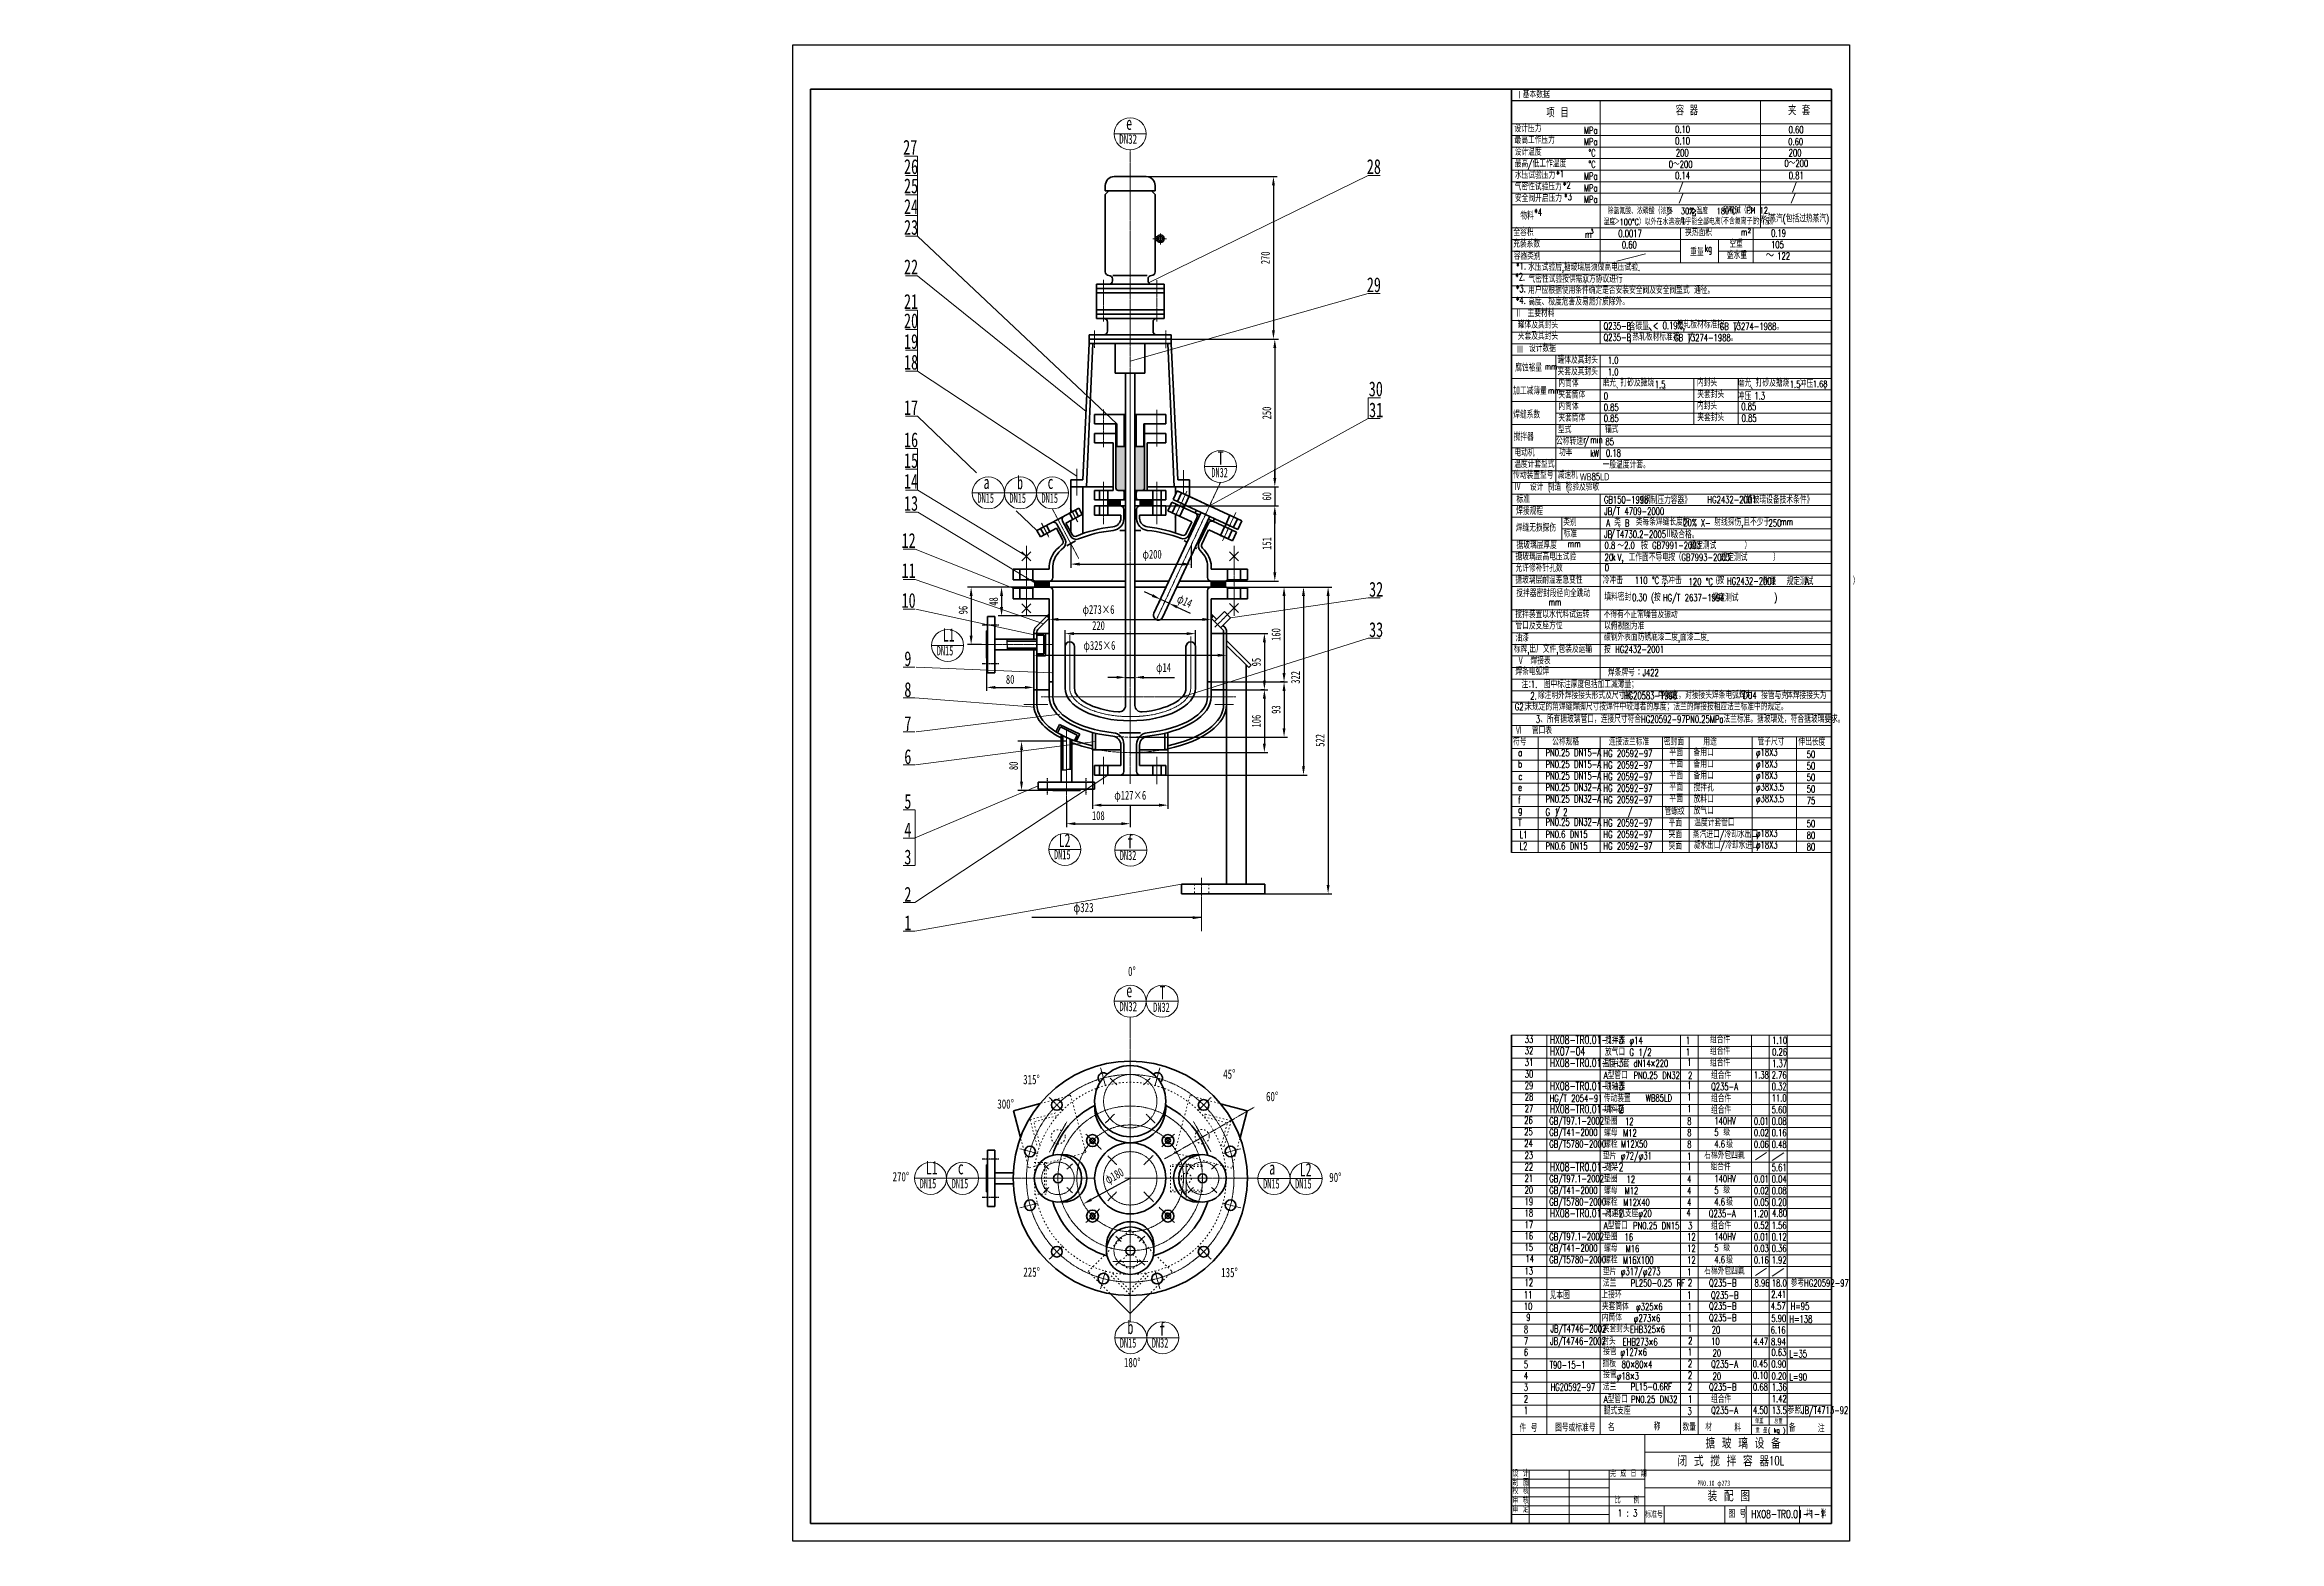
# Model space of a CAD drawing. Header units: inches. Extents: x -659 to 3110, y 14 to 2537.
import ezdxf
from ezdxf.enums import TextEntityAlignment as Align

# ---------------------------------------------------------------- set-up
doc = ezdxf.new("R2010")
doc.units = ezdxf.units.IN
doc.header["$LTSCALE"] = 0.2
doc.header["$MEASUREMENT"] = 0
for name, pattern in [('ACAD_ISO03W100', [30, 12, -18]), ('ACAD_ISO04W100', [30, 24, -3, 0, -3]), ('ACAD_ISO05W100', [33, 24, -3, 0, -3, 0, -3]), ('DASHDOT', [18, 15, -1, 1, -1]), ('DASHDOT-M', [36, 30, -3, 0, -3]), ('DASHDOT-S', [14, 10, -2, 0, -2])]:
    doc.linetypes.add(name, pattern=pattern)
for name, color, linetype, lineweight in [('1', 7, 'Continuous', 35), ('2', 1, 'DASHDOT', 13), ('3', 162, 'ACAD_ISO03W100', 13), ('5', 7, 'Continuous', 13), ('中心线', 1, 'ACAD_ISO04W100', 13), ('双点化线', 6, 'ACAD_ISO05W100', 13), ('细实线', 7, 'Continuous', 25)]:
    doc.layers.add(name, color=color, linetype=linetype, lineweight=lineweight)
for name, color, linetype in [('CDR_DWG3', 1, 'DASHDOT-M'), ('CDR_TEXT', 7, 'Continuous'), ('粗实线', 7, 'Continuous')]:
    doc.layers.add(name, color=color, linetype=linetype)
doc.styles.add('HZFS', font='txt.shx', dxfattribs={"width": 0.7, "bigfont": 'hzfs.shx'})
doc.styles.get("Standard").update_dxf_attribs({"font": '', "width": 0.7})
doc.styles.add('style1', font='', dxfattribs={"width": 0.65})
doc.styles.add('仿宋0.65', font='', dxfattribs={"width": 0.65})
doc.styles.get('Standard').set_extended_font_data('FangSong_GB2312')
doc.styles.get('style1').set_extended_font_data('FangSong_GB2312')
doc.styles.get('仿宋0.65').set_extended_font_data('FangSong_GB2312')
doc.dimstyles.new('GB-35', dxfattribs={"dimscale": 6, "dimtxt": 2.5, "dimasz": 2.5, "dimexe": 1, "dimexo": 0, "dimgap": 1, "dimtad": 1, "dimdsep": 46, "dimtxsty": 'Standard', "dimcen": 0, "dimadec": 0, "dimazin": 0, "dimtfac": 1, "dimtmove": 0, "dimatfit": 3, "dimfxl": 1, "dimtolj": 1, "dimtzin": 0, "dimarcsym": 0})

msp = doc.modelspace()

# ---------------------------------------------------------------- texts
at = {"lineweight": 13}
for s, height, style, width, p in [('   基本数据', 12, 'HZFS', 0.7, (1809.574, 2443.245)), ('项 目', 15, 'HZFS', 0.7, (1873.585, 2409.724)), ('容 器', 15, 'HZFS', 0.7, (2092, 2413.546)), ('夹 套', 15, 'HZFS', 0.7, (2281.163, 2413.546)), ('最高工作压力', 12, 'HZFS', 0.7, (1819.989, 2366.296)), ('设计压力', 12, 'HZFS', 0.7, (1820.06, 2385.763)), ('MPa', 12, 'HZFS', 0.7, (1937.008, 2382.916)), ('MPa', 12, 'HZFS', 0.7, (1937.008, 2363.754)), ('0.10', 12, 'HZFS', 0.7, (2090.878, 2384.575)), ('0.10', 12, 'HZFS', 0.7, (2090.878, 2365.075)), ('0.60', 12, 'HZFS', 0.7, (2281.598, 2363.831)), ('0.60', 12, 'HZFS', 0.7, (2282.338, 2383.796)), ('设计温度', 12, 'HZFS', 0.7, (1820.341, 2346.343)), ('最高 低工作温度', 12, 'HZFS', 0.7, (1820.341, 2326.639)), ('0～200', 12, 'HZFS', 0.7, (2080.118, 2325.389)), ('200', 12, 'HZFS', 0.7, (2092.089, 2344.858)), ('0～200', 12, 'HZFS', 0.7, (2275.214, 2327.192)), ('200', 12, 'HZFS', 0.7, (2282.377, 2344.858)), ('气密性试验压力', 12, 'HZFS', 0.7, (1820.341, 2287.53)), ('水压试验压力', 12, 'HZFS', 0.7, (1820.693, 2307.286)), ('*', 12, 'HZFS', 0.7, (1890.419, 2308.622)), ('1', 12, 'HZFS', 0.7, (1896.554, 2309.824)), ('*', 12, 'HZFS', 0.7, (1901.64, 2290.226)), ('2', 12, 'HZFS', 0.7, (1907.489, 2290.767)), ('MPa', 12, 'HZFS', 0.7, (1937.008, 2305.532)), ('MPa', 12, 'HZFS', 0.7, (1937.008, 2285.633)), ('0.14', 12, 'HZFS', 0.7, (2090.878, 2306.575)), ('0.81', 12, 'HZFS', 0.7, (2282.524, 2306.59)), ('安全阀开启压力', 12, 'HZFS', 0.7, (1820.733, 2268.309)), ('*', 12, 'HZFS', 0.7, (1903.808, 2270.293)), ('3', 12, 'HZFS', 0.7, (1909.656, 2270.834)), ('MPa', 12, 'HZFS', 0.7, (1937.008, 2266.472)), ('    和强碱（PH 12,', 10.5, 'HZFS', 0.7, (2142.396, 2249.117)), ('全容积', 12, 'HZFS', 0.7, (1818.206, 2211.022)), ('物料', 12, 'HZFS', 0.7, (1829.913, 2238.46)), ('*', 12, 'HZFS', 0.7, (1853.473, 2244.2)), ('4', 12, 'HZFS', 0.7, (1859.322, 2244.742, 0.031)), ('3', 7.5, 'HZFS', 0.7, (1947.915, 2216.013)), ('0.0017', 12, 'HZFS', 0.7, (1995.141, 2208.822)), ('换热面积', 12, 'HZFS', 0.7, (2107.66, 2210.642)), ('2', 7.5, 'HZFS', 0.7, (2213.442, 2217.073)), ('水,蒸汽(包括过热蒸汽)', 12, 'HZFS', 0.7, (2234.859, 2233.848)), ('0.19', 12, 'HZFS', 0.7, (2252.679, 2209.478)), ('充装系数', 12, 'HZFS', 0.7, (1817.837, 2191.241)), ('容器类别', 12, 'HZFS', 0.7, (1818.703, 2171.011, -0.23)), ('m', 12, 'HZFS', 0.7, (1939.12, 2207.301)), ('0.60', 12, 'HZFS', 0.7, (2001.053, 2189.783)), ('重量', 12, 'HZFS', 0.7, (2116.211, 2177.37)), ('kg', 12, 'HZFS', 0.7, (2140.41, 2183.694)), ('盛水重', 12, 'HZFS', 0.7, (2178.186, 2172.108)), ('空重', 12, 'HZFS', 0.7, (2182.353, 2191.381)), ('m', 12, 'HZFS', 0.7, (2201.753, 2211.397)), ('105', 12, 'HZFS', 0.7, (2252.679, 2189.978)), ('122', 12, 'HZFS', 0.7, (2263.133, 2170.995)), ('*2.', 12, 'HZFS', 0.7, (1821.432, 2135.849)), ('*1.', 12, 'HZFS', 0.7, (1822.903, 2153.992)), ('水压试验后,搪玻璃层须做高电压试验.', 12, 'HZFS', 0.7, (1843.109, 2151.992)), ('气密性试验按供需双方协议进行', 12, 'HZFS', 0.7, (1843.621, 2132.093)), ('*3.', 12, 'HZFS', 0.7, (1822.41, 2115.66)), ('*4.', 12, 'HZFS', 0.7, (1822.41, 2096.16)), ('用户应根据使用条件确定是否安装安全阀及安全阀型式 通径。', 12, 'HZFS', 0.7, (1843.109, 2113.292)), ('高度、极度危害及易燃介质除外。', 12, 'HZFS', 0.7, (1843.109, 2093.792)), ('    主要材料', 12, 'HZFS', 0.7, (1809.332, 2074.52, -0.091)), ('罐体及其封头', 12, 'HZFS', 0.7, (1825.602, 2054.855)), ('夹套及其封头', 12, 'HZFS', 0.7, (1825.602, 2035.891)), ('Q235-B', 12, 'HZFS', 0.7, (1970.126, 2052.964)), ('Q235-B', 12, 'HZFS', 0.7, (1970.126, 2033.714)), (',', 12, 'HZFS', 0.7, (2013.424, 2053.207)), (',', 12, 'HZFS', 0.7, (2013.424, 2033.957)), ('热轧板材标准按', 12, 'HZFS', 0.7, (2018.845, 2034.459)), ('    < 0.19%,', 12, 'HZFS', 0.7, (2021.227, 2053.717)), ('热轧板材标准按', 12, 'HZFS', 0.7, (2093.906, 2055.137)), ('腐蚀裕量', 12, 'HZFS', 0.7, (1821.226, 1982.313)), ('    设计数据', 12, 'HZFS', 0.7, (1811.858, 2015.293)), ('罐体及其封头', 12, 'HZFS', 0.7, (1892.559, 1995.601)), (' 1.0', 12, 'HZFS', 0.7, (1969.838, 1994.986)), ('加工减薄量', 12, 'HZFS', 0.7, (1817.626, 1943.313)), ('mm', 10.5, 'HZFS', 0.7, (1871.226, 1985.975)), ('夹套及其封头', 12, 'HZFS', 0.7, (1892.559, 1975.996)), ('内筒体', 12, 'HZFS', 0.7, (1894.082, 1956.394)), ('磨光 打砂及搪烧', 12, 'HZFS', 0.7, (1968.592, 1957.162)), (' 1.0', 12, 'HZFS', 0.7, (1969.838, 1975.486)), ('内封头', 12, 'HZFS', 0.7, (2127.769, 1957.218, -3)), ('磨光 打砂及搪烧', 12, 'HZFS', 0.7, (2196.656, 1956.863)), ('mm', 10.5, 'HZFS', 0.7, (1876.742, 1945.453)), ('夹套筒体', 12, 'HZFS', 0.7, (1894.082, 1936.894)), ('内筒体', 12, 'HZFS', 0.7, (1894.082, 1917.394)), ('0.85', 12, 'HZFS', 0.7, (1970.48, 1915.953)), ('0', 12, 'HZFS', 0.7, (1970.565, 1935.057)), ('内封头', 12, 'HZFS', 0.7, (2127.769, 1918.218)), ('夹套封头', 12, 'HZFS', 0.7, (2128.26, 1937.605, -3)), ('0.85', 12, 'HZFS', 0.7, (2202.564, 1917.205)), ('焊缝系数', 12, 'HZFS', 0.7, (1817.889, 1903.244)), ('型式', 12, 'HZFS', 0.7, (1893.399, 1878.217)), ('夹套筒体', 12, 'HZFS', 0.7, (1894.082, 1897.894)), ('0.85', 12, 'HZFS', 0.7, (1970.48, 1897.345)), ('锚式', 12, 'HZFS', 0.7, (1972.662, 1878.758, -2.263)), ('夹套封头', 12, 'HZFS', 0.7, (2128.26, 1898.605)), ('0.85', 12, 'HZFS', 0.7, (2203.054, 1897.592)), ('搅拌器', 12, 'HZFS', 0.7, (1818.537, 1865.883)), ('电动机', 12, 'HZFS', 0.7, (1819.816, 1839.243)), ('公称转速', 12, 'HZFS', 0.7, (1890.125, 1858.527)), ('功率', 12, 'HZFS', 0.7, (1894.991, 1839.984, -0.273)), ('r min', 12, 'HZFS', 0.7, (1935.84, 1861.204)), ('kW', 12, 'HZFS', 0.7, (1947.602, 1838.335, -0.273)), ('85', 12, 'HZFS', 0.7, (1973.434, 1857.868)), ('0.18', 12, 'HZFS', 0.7, (1974.228, 1838.627, -0.273)), ('传动装置型号', 12, 'HZFS', 0.7, (1817.76, 1801.492)), ('温度计套型式', 12, 'HZFS', 0.7, (1819.464, 1820.038, 3.484)), ('减速机 ', 12, 'HZFS', 0.7, (1892.767, 1801.513)), ('一般温度计套。', 12, 'HZFS', 0.7, (1968.641, 1818.885, 3.484)), ('Ⅳ  设计 制造 检验及验收', 12, 'HZFS', 0.7, (1819.545, 1781.524, 1.457)), ('标准', 12, 'HZFS', 0.7, (1823.323, 1760.441, -0.171)), ('GB150-1998 ', 12, 'HZFS', 0.7, (1970.839, 1759.948, -0.171)), ('    HG2432-2001  ', 12, 'HZFS', 0.7, (2112.838, 1760.248, -0.171)), ('焊接规程', 12, 'HZFS', 0.7, (1822.711, 1740.855, -0.171)), ('类别', 12, 'HZFS', 0.7, (1902.229, 1722.463, -0.171)), ('JB T 4709-2000', 12, 'HZFS', 0.7, (1971.451, 1740.662, -0.171)), (' 类   类每条焊缝长度的    ', 12, 'HZFS', 0.7, (1980.636, 1722.655, -0.171)), ('   射线探伤,且不少于    ', 12, 'HZFS', 0.7, (2132.536, 1722.206, -0.171)), ('焊缝无损探伤', 12, 'HZFS', 0.7, (1822.099, 1712.424, -0.171)), ('搪玻璃层厚度', 12, 'HZFS', 0.7, (1823.391, 1683.407, -0.171)), ('标准', 12, 'HZFS', 0.7, (1902.841, 1702.877, -0.171)), ('mm', 12, 'HZFS', 0.7, (1909.848, 1686.105, -0.171)), ('JB T4730.2-2005Ⅲ', 12, 'HZFS', 0.7, (1971.341, 1701.88, -0.171)), ('0.8  2.0', 12, 'HZFS', 0.7, (1971.925, 1683.105, -0.171)), ('（  GB7991-2003        ）', 12, 'HZFS', 0.7, (2025.791, 1683.105, -0.171)), ('按', 12, 'HZFS', 0.7, (2033.926, 1682.794, -0.171)), ('搪玻璃层高电压试验', 12, 'HZFS', 0.7, (1821.744, 1664.039, -0.171)), ('允许修补针孔数', 12, 'HZFS', 0.7, (1821.744, 1644.672, -0.171)), ('20 V, ', 12, 'HZFS', 0.7, (1971.925, 1662.842, -0.171)), ('0', 12, 'HZFS', 0.7, (1972.205, 1645.373, -0.171)), ('k', 12, 'HZFS', 0.7, (1984.168, 1663.315, -0.171)), ('（GB7993-2003        ）', 12, 'HZFS', 0.7, (2090.245, 1662.925, -1.859)), ('搪玻璃层耐温差急变性', 12, 'HZFS', 0.7, (1821.507, 1624.733, -0.171)), ('冷冲击', 12, 'HZFS', 0.7, (1968.896, 1623.957, -0.171)), ('热冲击', 12, 'HZFS', 0.7, (2067.876, 1623.922, -0.171)), ('（  HG2432-2001     A         ）', 12, 'HZFS', 0.7, (2152.052, 1622.8, -0.171)), ('按', 12, 'HZFS', 0.7, (2162.439, 1624.296, -0.171)), ('搅拌装置以水代料试运转', 12, 'HZFS', 0.7, (1821.566, 1566.543, -0.171)), ('搅拌器密封段径向全跳动', 12, 'HZFS', 0.7, (1822.944, 1602.152, -0.171)), ('mm', 12, 'HZFS', 0.7, (1877.448, 1587.855, -0.171)), ('不得有不正常噪音及振动', 12, 'HZFS', 0.7, (1970.31, 1566.691, -0.171)), ('填料密封', 12, 'HZFS', 0.7, (1971.61, 1595.948, -0.171)), ('(  HG/T 2637-1994         )', 12, 'HZFS', 0.7, (2050.401, 1595.094, -0.171)), ('管口及支座方位', 12, 'HZFS', 0.7, (1821.566, 1547.706, -0.171)), ('碳钢外表面防锈底漆二度,面漆二度.', 12, 'HZFS', 0.7, (1970.96, 1528.368, -0.171)), ('以俯视图为准', 12, 'HZFS', 0.7, (1970.96, 1547.205, -0.171)), ('标牌,出厂文件,包装及运输', 12, 'HZFS', 0.7, (1818.866, 1508.175, -0.171)), ('油漆', 12, 'HZFS', 0.7, (1821.566, 1527.012, -0.171)), ('按', 12, 'HZFS', 0.7, (1970.781, 1507.421, -0.171)), ('  HG2432-2001 ', 12, 'HZFS', 0.7, (1974.774, 1507.679, -0.171)), ('焊条电弧焊', 12, 'HZFS', 0.7, (1821.66, 1470.405, -0.171)), ('Ⅴ  ', 12, 'HZFS', 0.7, (1824.759, 1487.841, -0.171)), ('   焊接表', 12, 'HZFS', 0.7, (1822.468, 1488.641, -0.171)), ('焊条牌号', 12, 'HZFS', 0.7, (1977.513, 1468.731, -0.171)), (':', 12, 'HZFS', 0.7, (2028.222, 1471.723, -0.171)), ('J422', 12, 'HZFS', 0.7, (2036.004, 1468.376, -0.171)), ('注：  图中标注厚度包括加工减薄量；', 12, 'HZFS', 0.7, (1831.709, 1448.578, -0.171)), ('2.', 12, 'HZFS', 0.7, (1846.673, 1429.432, -0.171)), ('1.', 12, 'HZFS', 0.7, (1847.742, 1448.932, -0.171)), ('除注明外焊接接头形式及尺寸按', 12, 'HZFS', 0.7, (1859.387, 1430.377, -0.171)), ('  HG20583-1998 ', 12, 'HZFS', 0.7, (1989.583, 1429.968, -0.171)), ('中规定，对接接头焊条电弧焊为     ，   ', 12, 'HZFS', 0.7, (2062.271, 1430.53, -0.171)), ('DU4', 12, 'HZFS', 0.7, (2205.762, 1430.402, -0.171)), ('接管与壳', 12, 'HZFS', 0.7, (2235.928, 1430.361, -0.171)), ('体焊接接头为', 12, 'HZFS', 0.7, (2277.986, 1430.253, -0.171)), ('G2；', 12, 'HZFS', 0.7, (1820.52, 1411.261, -0.171)), ('未规定的角焊缝焊脚尺寸按焊件中较薄者的厚度；法兰的焊接按相应法兰标准中的规定。', 12, 'HZFS', 0.7, (1838.341, 1411.019, -0.171)), ('   3、所有搪玻璃管口，连接尺寸符合HG20592-97PN0.25MPa法兰标准。搪玻璃处，符合搪玻璃要求。', 12, 'HZFS', 0.7, (1831.709, 1390.078, -0.171)), ('符号', 12, 'HZFS', 0.7, (1817.577, 1352.007, -0.171)), ('Ⅵ', 12, 'HZFS', 0.7, (1821.659, 1370.626, -0.171)), ('  管口表', 12, 'HZFS', 0.7, (1834.386, 1371.106, -0.171)), ('公称规格', 12, 'HZFS', 0.7, (1883.562, 1352.007, -0.171)), ('连接法兰标准', 12, 'HZFS', 0.7, (1979.032, 1352.007, -0.171)), ('密封面', 12, 'HZFS', 0.7, (2071.83, 1351.945, -0.171)), ('用途', 12, 'HZFS', 0.7, (2138.459, 1351.945, -0.171)), ('管子尺寸', 12, 'HZFS', 0.7, (2229.892, 1352.135, -0.171)), ('伸出长度', 12, 'HZFS', 0.7, (2298.826, 1351.507, -0.171)), ('a', 12, 'HZFS', 0.7, (1826.142, 1333.872, -0.171)), ('b', 12, 'HZFS', 0.7, (1826.142, 1314.372, -0.171)), ('PN0.25 DN15-A', 12, 'HZFS', 0.7, (1872.338, 1333.554, -0.171)), ('PN0.25 DN15-A', 12, 'HZFS', 0.7, (1872.338, 1314.054, -0.171)), ('HG 20592-97', 12, 'HZFS', 0.7, (1969.84, 1332.372, 0.999)), ('HG 20592-97', 12, 'HZFS', 0.7, (1969.84, 1312.872, 0.666)), ('平面', 12, 'HZFS', 0.7, (2081.289, 1334.066, -0.171)), ('平面', 12, 'HZFS', 0.7, (2081.289, 1314.566, -0.171)), ('备用口', 12, 'HZFS', 0.7, (2122.048, 1333.937, -0.171)), ('备用口', 12, 'HZFS', 0.7, (2122.048, 1314.437, -0.171)), ('50', 12, 'HZFS', 0.7, (2312.834, 1330.872, -0.171)), ('50', 12, 'HZFS', 0.7, (2312.834, 1311.372, -0.171)), ('e', 12, 'HZFS', 0.7, (1826.142, 1275.372, -0.171)), ('c', 12, 'HZFS', 0.7, (1826.7, 1293.757, -0.171)), ('PN0.25 DN15-A', 12, 'HZFS', 0.7, (1872.338, 1294.554, -0.171)), ('PN0.25 DN32-A', 12, 'HZFS', 0.7, (1872.338, 1275.054, -0.171)), ('HG 20592-97', 12, 'HZFS', 0.7, (1969.84, 1293.372, 0.666)), ('HG 20592-97', 12, 'HZFS', 0.7, (1969.84, 1273.872, 0.666)), ('平面', 12, 'HZFS', 0.7, (2081.289, 1295.066, -0.171)), ('平面', 12, 'HZFS', 0.7, (2081.289, 1275.342, -0.171)), ('备用口', 12, 'HZFS', 0.7, (2122.048, 1294.937, -0.171)), ('搅拌孔', 12, 'HZFS', 0.7, (2122.048, 1274.613, -0.171)), ('50', 12, 'HZFS', 0.7, (2312.834, 1291.872, -0.171)), ('50', 12, 'HZFS', 0.7, (2312.834, 1272.372, -0.171)), ('f', 12, 'HZFS', 0.7, (1826.142, 1254.072, -0.171)), ('g', 12, 'HZFS', 0.7, (1826.142, 1237.572, -0.171)), ('G 1 2', 12, 'HZFS', 0.7, (1872.338, 1233.372, -0.171)), ('PN0.25 DN32-A', 12, 'HZFS', 0.7, (1872.338, 1255.554, -0.171)), ('HG 20592-97', 12, 'HZFS', 0.7, (1969.84, 1254.372, 0.666)), ('管螺纹', 12, 'HZFS', 0.7, (2073.084, 1234.744, -0.171)), ('平面', 12, 'HZFS', 0.7, (2081.289, 1256.066, -0.171)), ('放料口', 12, 'HZFS', 0.7, (2122.048, 1255.337, -0.171)), ('放气口', 12, 'HZFS', 0.7, (2122.048, 1235.837, -0.171)), ('75', 12, 'HZFS', 0.7, (2312.834, 1252.872, -0.171)), ('T', 12, 'HZFS', 0.7, (1826.142, 1215.672, -0.171)), ('L1', 12, 'HZFS', 0.7, (1828.448, 1195.568, -0.171)), ('PN0.25 DN32-A', 12, 'HZFS', 0.7, (1872.338, 1216.554, -0.171)), ('PN0.6 DN15', 12, 'HZFS', 0.7, (1872.338, 1195.872, 3.333)), ('HG 20592-97', 12, 'HZFS', 0.7, (1969.84, 1215.372, 2.999)), ('HG 20592-97', 12, 'HZFS', 0.7, (1969.84, 1195.872, 3.333)), ('平面', 12, 'HZFS', 0.7, (2079.83, 1215.244, -0.171)), ('突面', 12, 'HZFS', 0.7, (2079.83, 1195.744, 3.333)), ('蒸汽进口/冷却水出口', 12, 'HZFS', 0.7, (2120.826, 1195.951, 3.333)), ('温度计套管口', 12, 'HZFS', 0.7, (2123.142, 1215.609, -0.171)), ('50', 12, 'HZFS', 0.7, (2312.834, 1213.872, -0.171)), ('80', 12, 'HZFS', 0.7, (2312.834, 1194.372, 3.333)), ('L2', 12, 'HZFS', 0.7, (1828.448, 1176.068, -0.171)), ('PN0.6 DN15', 12, 'HZFS', 0.7, (1872.338, 1176.372, 3.333)), ('HG 20592-97', 12, 'HZFS', 0.7, (1969.84, 1176.372, 3.333)), ('突面', 12, 'HZFS', 0.7, (2079.83, 1176.244, 3.333)), ('凝水出口/冷却水进口', 12, 'HZFS', 0.7, (2122.048, 1177.337, 3.333)), ('80', 12, 'HZFS', 0.7, (2312.834, 1174.872, 3.333)), ('组合件', 12, 'HZFS', 0.7, (2149.742, 849.916)), ('33', 12, 'HZFS', 0.7, (1837.324, 850.573)), ('32', 12, 'HZFS', 0.7, (1837.324, 831.073)), ('HX08-TR0.01-1-3', 13.5, 'HZFS', 0.7, (1879.444, 848.416)), ('HX07-04', 13.5, 'HZFS', 0.7, (1879.444, 828.916)), ('放气口', 12, 'HZFS', 0.7, (1972.493, 828.974)), ('搅拌器 φ14', 12, 'HZFS', 0.7, (1972.493, 848.474)), ('G 1/2', 12, 'HZFS', 0.7, (2013.816, 828.635, 1.953)), ('1', 12, 'HZFS', 0.7, (2108.904, 848.469)), ('1', 12, 'HZFS', 0.7, (2108.904, 828.969)), ('组合件', 12, 'HZFS', 0.7, (2149.742, 830.416)), ('0.26', 12, 'HZFS', 0.7, (2254.498, 829.101, 3.284)), ('1.10', 12, 'HZFS', 0.7, (2254.498, 848.601, 3.284)), ('31', 12, 'HZFS', 0.7, (1837.324, 811.573)), ('30', 12, 'HZFS', 0.7, (1837.324, 792.073)), ('HX08-TR0.01-1-3', 13.5, 'HZFS', 0.7, (1879.444, 809.416)), ('温度计套', 12, 'HZFS', 0.7, (1968.586, 809.157, 0.441)), ('A型管口', 12, 'HZFS', 0.7, (1970.552, 789.591, 0.333)), ('dN14×220', 12, 'HZFS', 0.7, (2020.667, 809.853)), (' PN0.25 DN32', 12, 'HZFS', 0.7, (2013.382, 789.591, 0.333)), ('1', 12, 'HZFS', 0.7, (2111.433, 811.537, 0.441)), ('2', 12, 'HZFS', 0.7, (2112.676, 789.75)), ('组合件', 12, 'HZFS', 0.7, (2149.744, 810.916, 0.441)), ('组合件', 12, 'HZFS', 0.7, (2151.543, 789.591)), ('1.38', 12, 'HZFS', 0.7, (2223.743, 790.34, 0.441)), ('2.76', 12, 'HZFS', 0.7, (2253.743, 790.34, 0.441)), ('1.37', 12, 'HZFS', 0.7, (2254.498, 809.601, 3.284)), ('29', 12, 'HZFS', 0.7, (1837.324, 772.573)), ('28', 12, 'HZFS', 0.7, (1837.324, 753.073)), ('HG/T 2054-91', 12, 'HZFS', 0.7, (1879.08, 750.955)), ('HX08-TR0.01-1-3', 13.5, 'HZFS', 0.7, (1879.444, 770.416)), ('传动装置', 12, 'HZFS', 0.7, (1970.556, 750.591, 0.441)), ('联轴器', 12, 'HZFS', 0.7, (1972.493, 770.474)), ('WB85LD', 12, 'HZFS', 0.7, (2041.415, 751.368, 0.441)), ('1', 12, 'HZFS', 0.7, (2111.433, 772.537, 0.441)), ('1', 12, 'HZFS', 0.7, (2111.433, 753.037, 0.441)), ('组合件', 12, 'HZFS', 0.7, (2151.543, 750.591)), ('Q235-A', 12, 'HZFS', 0.7, (2151.543, 770.799)), ('0.32', 12, 'HZFS', 0.7, (2253.743, 770.84, 0.441)), ('11.0', 12, 'HZFS', 0.7, (2253.743, 751.34, 0.441)), ('26', 12, 'HZFS', 0.7, (1836.436, 714.089)), ('27', 12, 'HZFS', 0.7, (1837.324, 733.573)), ('GB/T97.1-2002', 12, 'HZFS', 0.7, (1878.743, 712.94, 0.441)), ('HX08-TR0.01-1-2', 13.5, 'HZFS', 0.7, (1879.444, 731.416)), ('填料箱', 12, 'HZFS', 0.7, (1971.053, 732.179, 0.441)), ('垫圈', 12, 'HZFS', 0.7, (1971.053, 712.679, 0.441)), ('12', 12, 'HZFS', 0.7, (2006.478, 711.884, 0.441)), ('8', 12, 'HZFS', 0.7, (2111.163, 712.34, 0.441)), ('1', 12, 'HZFS', 0.7, (2111.433, 733.537, 0.441)), ('组合件', 12, 'HZFS', 0.7, (2151.543, 731.091)), ('140HV', 12, 'HZFS', 0.7, (2157.048, 712.891, 0.441)), ('0.01', 12, 'HZFS', 0.7, (2223.743, 712.34, 0.441)), ('5.60', 12, 'HZFS', 0.7, (2253.743, 731.84, 0.441)), ('0.08', 12, 'HZFS', 0.7, (2253.743, 712.34, 0.441)), ('25', 12, 'HZFS', 0.7, (1836.436, 694.589)), ('24', 12, 'HZFS', 0.7, (1836.436, 675.089)), ('GB/T41-2000', 12, 'HZFS', 0.7, (1878.743, 693.44, 0.441)), ('GB/T5780-2000', 12, 'HZFS', 0.7, (1878.743, 673.94, 0.441)), ('螺母', 12, 'HZFS', 0.7, (1971.053, 693.179, 0.441)), ('螺栓', 12, 'HZFS', 0.7, (1971.053, 673.679, 0.441)), ('M12X50', 12, 'HZFS', 0.7, (1999.694, 673.908)), ('M12', 12, 'HZFS', 0.7, (2003.191, 692.624, 0.441)), ('8', 12, 'HZFS', 0.7, (2111.163, 692.84, 0.441)), ('8', 12, 'HZFS', 0.7, (2111.163, 673.34, 0.441)), ('5', 12, 'HZFS', 0.7, (2157.048, 693.391, 0.441)), ('4.6', 12, 'HZFS', 0.7, (2157.048, 673.891, 0.441)), (' 级', 12, 'HZFS', 0.7, (2164.77, 694.169, 0.441)), (' 级', 12, 'HZFS', 0.7, (2169.601, 673.452, 0.441)), ('0.02', 12, 'HZFS', 0.7, (2223.743, 692.84, 0.441)), ('0.06', 12, 'HZFS', 0.7, (2223.743, 673.34, 0.441)), ('0.16', 12, 'HZFS', 0.7, (2253.743, 692.84, 0.441)), ('0.48', 12, 'HZFS', 0.7, (2253.743, 673.34, 0.441)), ('23', 12, 'HZFS', 0.7, (1837.096, 654.929)), ('22', 12, 'HZFS', 0.7, (1837.096, 635.429)), ('HX08-TR0.01-1-2', 13.5, 'HZFS', 0.7, (1879.444, 633.916)), ('垫片 φ72/φ31', 12, 'HZFS', 0.7, (1968.989, 654.037)), ('支架', 12, 'HZFS', 0.7, (1971.053, 634.679, 0.441)), ('1', 12, 'HZFS', 0.7, (2111.166, 653.054, 1.417)), ('1', 12, 'HZFS', 0.7, (2111.442, 636.037, 1.941)), ('石棉外包四氟', 12, 'HZFS', 0.7, (2139.962, 654.863)), ('组合件', 12, 'HZFS', 0.7, (2150.636, 635.613)), ('5.61', 12, 'HZFS', 0.7, (2253.743, 634.34, 0.441)), ('21', 12, 'HZFS', 0.7, (1837.096, 615.929)), ('20', 12, 'HZFS', 0.7, (1837.096, 596.429)), ('GB/T97.1-2002', 12, 'HZFS', 0.7, (1878.743, 615.44, 0.441)), ('GB/T41-2000', 12, 'HZFS', 0.7, (1878.743, 595.94, 0.441)), ('螺母', 12, 'HZFS', 0.7, (1971.053, 595.679, 0.441)), ('垫圈', 12, 'HZFS', 0.7, (1971.053, 615.179, 0.441)), ('M12', 12, 'HZFS', 0.7, (2005.687, 595.124, 0.441)), ('12', 12, 'HZFS', 0.7, (2008.974, 614.384, 0.441)), ('4', 12, 'HZFS', 0.7, (2111.163, 614.84, 0.441)), ('4', 12, 'HZFS', 0.7, (2111.163, 595.34, 0.441)), ('5', 12, 'HZFS', 0.7, (2157.048, 595.891, 0.441)), ('140HV', 12, 'HZFS', 0.7, (2157.048, 615.391, 0.441)), (' 级', 12, 'HZFS', 0.7, (2164.77, 596.669, 0.441)), ('0.01', 12, 'HZFS', 0.7, (2223.743, 614.84, 0.441)), ('0.02', 12, 'HZFS', 0.7, (2223.743, 595.34, 0.441)), ('0.04', 12, 'HZFS', 0.7, (2253.743, 614.84, 0.441)), ('0.08', 12, 'HZFS', 0.7, (2253.743, 595.34, 0.441)), ('19', 12, 'HZFS', 0.7, (1837.096, 576.929)), ('18', 12, 'HZFS', 0.7, (1837.096, 557.429)), ('GB/T5780-2000', 12, 'HZFS', 0.7, (1878.743, 576.44, 0.441)), ('HX08-TR0.01-1-2', 13.5, 'HZFS', 0.7, (1879.444, 555.916)), ('螺栓', 12, 'HZFS', 0.7, (1971.053, 576.179, 0.441)), ('减速机支座φ20', 12, 'HZFS', 0.7, (1972.29, 557.008)), ('M12X40', 12, 'HZFS', 0.7, (2003.586, 575.624, 0.441)), ('4', 12, 'HZFS', 0.7, (2109.981, 558.172)), ('4', 12, 'HZFS', 0.7, (2111.163, 575.84, 0.441)), ('Q235-A', 12, 'HZFS', 0.7, (2147.682, 556.68, 3.382)), ('4.6', 12, 'HZFS', 0.7, (2157.048, 576.391, 0.441)), (' 级', 12, 'HZFS', 0.7, (2169.601, 575.952, 0.441)), ('1.20', 12, 'HZFS', 0.7, (2222.627, 556.352, 3.382)), ('0.05', 12, 'HZFS', 0.7, (2223.743, 575.84, 0.441)), ('0.20', 12, 'HZFS', 0.7, (2253.743, 575.84, 0.441)), ('4.80', 12, 'HZFS', 0.7, (2254.402, 557.368)), ('17', 12, 'HZFS', 0.7, (1837.096, 537.929)), ('16', 12, 'HZFS', 0.7, (1837.096, 519.029)), ('GB/T97.1-2002', 12, 'HZFS', 0.7, (1878.743, 517.94, 0.441)), ('A型管口', 12, 'HZFS', 0.7, (1970.552, 536.091, 0.333)), ('垫圈', 12, 'HZFS', 0.7, (1971.053, 517.679, 0.441)), ('16', 12, 'HZFS', 0.7, (2005.646, 516.884, 0.441)), (' PN0.25 DN15', 12, 'HZFS', 0.7, (2012.55, 536.091, 0.333)), ('12', 12, 'HZFS', 0.7, (2111.163, 517.34, 0.441)), ('3', 12, 'HZFS', 0.7, (2112.676, 536.25)), ('组合件', 12, 'HZFS', 0.7, (2151.543, 536.091)), ('140HV', 12, 'HZFS', 0.7, (2157.048, 517.891, 0.441)), ('0.52', 12, 'HZFS', 0.7, (2223.743, 536.84, 0.441)), ('0.01', 12, 'HZFS', 0.7, (2223.743, 517.34, 0.441)), ('0.12', 12, 'HZFS', 0.7, (2253.743, 517.34, 0.441)), ('1.56', 12, 'HZFS', 0.7, (2253.743, 536.84, 0.441)), ('15', 12, 'HZFS', 0.7, (1837.096, 499.529)), ('14', 12, 'HZFS', 0.7, (1838.624, 480.697)), ('GB/T41-2000', 12, 'HZFS', 0.7, (1878.743, 498.44, 0.441)), ('GB/T5780-2000', 12, 'HZFS', 0.7, (1878.743, 478.94, 0.441)), ('螺母', 12, 'HZFS', 0.7, (1971.053, 498.179, 0.441)), ('螺栓', 12, 'HZFS', 0.7, (1971.053, 478.679, 0.441)), ('M16X100', 12, 'HZFS', 0.7, (2002.754, 478.124, 0.441)), ('M16', 12, 'HZFS', 0.7, (2007.35, 497.624, 0.441)), ('12', 12, 'HZFS', 0.7, (2111.163, 497.84, 0.441)), ('12', 12, 'HZFS', 0.7, (2111.163, 478.34, 0.441)), ('5', 12, 'HZFS', 0.7, (2157.048, 498.391, 0.441)), ('4.6', 12, 'HZFS', 0.7, (2157.048, 478.891, 0.441)), (' 级', 12, 'HZFS', 0.7, (2164.77, 499.169, 0.441)), (' 级', 12, 'HZFS', 0.7, (2169.601, 478.452, 0.441)), ('0.03', 12, 'HZFS', 0.7, (2223.743, 497.84, 0.441)), ('0.16', 12, 'HZFS', 0.7, (2223.743, 478.34, 0.441)), ('0.36', 12, 'HZFS', 0.7, (2253.743, 497.84, 0.441)), ('1.92', 12, 'HZFS', 0.7, (2253.743, 478.34, 0.441)), ('13', 12, 'HZFS', 0.7, (1837.096, 459.929)), ('12', 12, 'HZFS', 0.7, (1837.096, 440.429)), ('法兰   PL250-0.25 RF', 12, 'HZFS', 0.7, (1968.989, 439.537)), ('垫片 φ317/φ273', 12, 'HZFS', 0.7, (1968.989, 459.037)), ('1', 12, 'HZFS', 0.7, (2111.166, 458.054, 1.417)), ('2', 12, 'HZFS', 0.7, (2112.479, 440.266)), ('石棉外包四氟', 12, 'HZFS', 0.7, (2139.962, 459.863)), ('Q235-B', 12, 'HZFS', 0.7, (2148.05, 439.787, 1.75)), ('8.96', 12, 'HZFS', 0.7, (2224.878, 439.728)), ('18.0', 12, 'HZFS', 0.7, (2253.934, 439.531)), ('参考HG20592-97', 12, 'HZFS', 0.7, (2285.757, 439.5, -0.154)), ('11', 12, 'HZFS', 0.7, (1835.775, 419.608)), ('10', 12, 'HZFS', 0.7, (1835.775, 400.108)), ('见本图', 12, 'HZFS', 0.7, (1879.286, 418.586)), ('上接环', 12, 'HZFS', 0.7, (1966.622, 419.765)), ('夹套筒体', 12, 'HZFS', 0.7, (1967.4, 399.876)), ('φ325×6', 12, 'HZFS', 0.7, (2025.096, 399.743)), ('1', 12, 'HZFS', 0.7, (2111.166, 419.054, 1.417)), ('1', 12, 'HZFS', 0.7, (2111.874, 399.843)), ('Q235-B', 12, 'HZFS', 0.7, (2148.05, 400.787, 1.75)), ('Q235-B', 12, 'HZFS', 0.7, (2151.387, 418.984, 1.75)), ('4.57', 12, 'HZFS', 0.7, (2252.098, 400.815)), ('2.41', 12, 'HZFS', 0.7, (2252.893, 420.581)), ('H=95', 12, 'HZFS', 0.7, (2285.501, 400.487)), ('9', 12, 'HZFS', 0.7, (1839.746, 381.757)), ('JB/T4746-2002', 12, 'HZFS', 0.7, (1880.832, 362.393)), ('内筒体', 12, 'HZFS', 0.7, (1967.273, 380.944)), ('夹套封头', 12, 'HZFS', 0.7, (1968.884, 362.505)), ('EHB325×6', 12, 'HZFS', 0.7, (2014.677, 361.297)), ('φ273×6', 12, 'HZFS', 0.7, (2021.173, 380.243)), ('1', 12, 'HZFS', 0.7, (2111.874, 380.343)), ('1', 12, 'HZFS', 0.7, (2112.534, 363.02)), ('Q235-B', 12, 'HZFS', 0.7, (2148.05, 381.287, 1.75)), ('5.90', 12, 'HZFS', 0.7, (2253.165, 380.055)), ('H=138', 12, 'HZFS', 0.7, (2283.493, 378.672)), ('8', 12, 'HZFS', 0.7, (1835.775, 361.112, -0.154)), ('7', 12, 'HZFS', 0.7, (1835.775, 341.612, -0.154)), ('JB/T4746-2002', 12, 'HZFS', 0.7, (1880.167, 341.565)), ('封头', 12, 'HZFS', 0.7, (1968.093, 341.567)), ('接管', 12, 'HZFS', 0.7, (1969.491, 324.373)), ('EHB273×6 ', 12, 'HZFS', 0.7, (2002.439, 340.315)), ('2', 12, 'HZFS', 0.7, (2112.915, 342.331)), ('20', 12, 'HZFS', 0.7, (2152.607, 360.626)), ('10', 12, 'HZFS', 0.7, (2151.736, 341.05)), ('4.47', 12, 'HZFS', 0.7, (2222.679, 341.223)), ('6.16', 12, 'HZFS', 0.7, (2252.031, 360.332)), ('8.94', 12, 'HZFS', 0.7, (2252.556, 340.777)), ('5', 12, 'HZFS', 0.7, (1835.775, 302.228, -0.154)), ('6', 12, 'HZFS', 0.7, (1835.775, 322.712, -0.154)), ('T90-15-1', 12, 'HZFS', 0.7, (1879.286, 301.586)), ('挡板', 12, 'HZFS', 0.7, (1968.614, 303.843)), ('接管', 12, 'HZFS', 0.7, (1969.491, 285.373)), ('φ127×6', 12, 'HZFS', 0.7, (1998.632, 323.009)), ('80×80×4', 12, 'HZFS', 0.7, (2000.696, 302.266)), ('2', 12, 'HZFS', 0.7, (2112.479, 303.766)), ('1', 12, 'HZFS', 0.7, (2112.479, 323.266)), ('Q235-A', 12, 'HZFS', 0.7, (2151.543, 302.799)), ('20', 12, 'HZFS', 0.7, (2154.145, 321.429, 1.75)), ('0.45', 12, 'HZFS', 0.7, (2221.712, 303.483)), ('0.90', 12, 'HZFS', 0.7, (2253.057, 303.033)), ('0.63', 12, 'HZFS', 0.7, (2253.309, 322.593)), ('L=35', 12, 'HZFS', 0.7, (2283.493, 320.172)), ('4', 12, 'HZFS', 0.7, (1835.775, 283.523, -0.154)), ('3', 12, 'HZFS', 0.7, (1835.775, 263.612, -0.154)), ('HG20592-97', 12, 'HZFS', 0.7, (1880.757, 264, -0.154)), ('法兰   PL15-0.6RF', 12, 'HZFS', 0.7, (1968.989, 264.868)), ('φ18×3', 12, 'HZFS', 0.7, (1992.303, 282.845)), ('2', 12, 'HZFS', 0.7, (2112.479, 284.266)), ('2', 12, 'HZFS', 0.7, (2112.479, 264.766)), ('Q235-B', 12, 'HZFS', 0.7, (2148.05, 264.287, 1.75)), ('20', 12, 'HZFS', 0.7, (2154.145, 282.429, 1.75)), ('0.68', 12, 'HZFS', 0.7, (2222.2, 264.228)), ('0.10', 12, 'HZFS', 0.7, (2222.218, 283.765)), ('0.20', 12, 'HZFS', 0.7, (2253.534, 282.833)), ('1.36', 12, 'HZFS', 0.7, (2253.934, 264.031)), ('L=90', 12, 'HZFS', 0.7, (2283.493, 281.172)), ('2', 12, 'HZFS', 0.7, (1835.775, 244.112, -0.154)), ('1', 12, 'HZFS', 0.7, (1835.775, 224.612, -0.154)), ('腿式支座', 12, 'HZFS', 0.7, (1970.554, 224.091)), ('A型管口', 12, 'HZFS', 0.7, (1970.552, 243.591, 0.333)), (' PN0.25 DN32', 12, 'HZFS', 0.7, (2009.222, 243.591, 0.333)), ('3', 12, 'HZFS', 0.7, (2111.811, 223.541, 0.333)), ('1', 12, 'HZFS', 0.7, (2112.676, 243.75)), ('组合件', 12, 'HZFS', 0.7, (2151.543, 243.591)), ('Q235-A', 12, 'HZFS', 0.7, (2151.543, 224.799)), ('4.50', 12, 'HZFS', 0.7, (2222.2, 225.228)), ('1.42', 12, 'HZFS', 0.7, (2253.934, 244.531)), ('13.5', 12, 'HZFS', 0.7, (2253.934, 225.031)), ('参照JB/T4713-92', 12, 'HZFS', 0.7, (2280.615, 225.171)), ('件 号', 12, 'HZFS', 0.7, (1828.494, 194.797)), ('图号或标准号', 12, 'HZFS', 0.7, (1888.525, 195.38)), ('名', 12, 'HZFS', 0.7, (1977.466, 196.111)), ('称', 12, 'HZFS', 0.7, (2054.697, 197.395)), ('数量', 12, 'HZFS', 0.7, (2103.369, 196.243)), ('材', 12, 'HZFS', 0.7, (2141.92, 196.628)), ('搪 玻 璃 设 备', 18, 'HZFS', 0.7, (2142.107, 164.576)), ('料', 12, 'HZFS', 0.7, (2190.857, 195.252)), ('单重', 7.5, 'HZFS', 0.7, (2225.686, 210.34)), ('重 量', 7.5, 'HZFS', 0.7, (2226.499, 194.728)), ('( kg )', 7.5, 'HZFS', 0.7, (2247.801, 194.725)), ('总重', 7.5, 'HZFS', 0.7, (2257.888, 210.282)), ('备', 12, 'HZFS', 0.7, (2282.666, 195.4)), ('注', 12, 'HZFS', 0.7, (2331.603, 194.023)), ('闭 式 搅 拌 容 器', 18, 'HZFS', 0.7, (2094.916, 134.545)), ('10L', 15, 'HZFS', 0.7, (2249.296, 137.673)), ('制 图', 10.5, 'HZFS', 0.7, (1816.795, 104.394)), ('设 计', 10.5, 'HZFS', 0.7, (1816.795, 119.606)), ('完 成 日 期', 10.5, 'HZFS', 0.7, (1981.274, 119.341)), ('PN0.10 φ273', 9, '仿宋0.65', 0.65, (2128.583, 104.557)), ('校 核', 10.5, 'HZFS', 0.7, (1816.793, 90.195)), ('审 核', 10.5, 'HZFS', 0.7, (1816.795, 73.967)), ('比   例', 10.5, 'HZFS', 0.7, (1989.089, 74.625)), ('装 配 图 ', 18, 'HZFS', 0.7, (2145.589, 75.748)), ('审 定', 10.5, 'HZFS', 0.7, (1816.795, 59.262)), ('1 : 3', 12, 'HZFS', 0.7, (1994.315, 51.915)), ('标准号', 10.5, 'HZFS', 0.7, (2040.43, 50.198)), ('图 号', 12, 'HZFS', 0.7, (2180.65, 50.062)), ('HX08-TR0.01-1-1', 13.5, 'HZFS', 0.7, (2219.162, 48.911)), ('共  张', 10.5, 'HZFS', 0.7, (2311.432, 52.8))]:
    msp.add_text(s, height=height, dxfattribs=dict(at, style=style, width=width)).set_placement(p, align=Align.BOTTOM_LEFT)
at = {"style": 'HZFS', "width": 0.7}
for s, p in [('除氢氟酸、浓磷酸（浓度  30%,温度  180°C）', (1976.973, 2251.179)), ('温度 100°C）以外在水溶液中', (1970.13, 2232.684))]:
    msp.add_text(s, height=10.5, dxfattribs=at).set_placement(p)
for s, p in [('   几乎能全部电离', (2076.557, 2230.056)), ('     （不含氟离子）', (2125.386, 2230.642)), ('      的介质。', (2179.224, 2230.392))]:
    msp.add_text(s, height=10.5, dxfattribs=at).set_placement(p, align=Align.BOTTOM_LEFT)
at = {"lineweight": 13, "style": 'HZFS', "width": 0.7}
for p in [(2301.29, 1958.753), (2196.674, 1937.889)]:
    msp.add_text('冲压', height=12, dxfattribs=at).set_placement(p)
at = {"attachment_point": 1, "style": 'HZFS'}
for s, insert, char_height, width in [('Ⅰ', (1822.257, 2457.207), 12, 17.50563), ('＞', (1987.811, 2243.622), 10.5, 37.39926)]:
    msp.add_mtext(s, dxfattribs=dict(at, insert=insert, char_height=char_height, width=width))
at = {"lineweight": 13, "style": 'HZFS'}
for s, insert, char_height, width, attachment_point in [('/', (1846.413, 2334.283), 12, 34.90121, 5), ('/', (2100.959, 2295.975), 10.5, 46.07707, 5), ('/', (2291.733, 2295.168), 10.5, 46.07707, 5), ('/', (2100.959, 2276.475), 10.5, 46.07707, 5), ('≥', (2117.623, 2263.237), 15, 64.30047, 1), ('＞', (2213.08, 2264.426), 15, 37.39926, 1), ('/', (2289.977, 2276.748), 10.5, 46.07707, 5), ('～', (2250.658, 2181.075, 2.488), 15, 43.33925, 5), ('。', (1942.715, 2140.062), 12, 164.07578, 5), ('Ⅱ', (1826.201, 2082.879), 12, 30.58206, 5), ('含碳量', (2029.666, 2061.479), 12, 225.05148, 5), ('GB T3274-1988。', (2142.596, 2042.744, -0.5), 12, 122.45078, 5), ('/', (2117.047, 2042.232, -0.5), 12, 34.57412, 5), ('GB T3274-1988。', (2219.689, 2061.938), 12, 122.45078, 5), ('/', (2194.951, 2061.661), 12, 34.57412, 5), ('Ⅲ', (1823.453, 2028.13), 12, 23.34085, 1), ('、', (1995.979, 1961.979), 10.5, 296.84771, 5), ('1.5', (2065.628, 1963.942), 12, 1.8, 5), ('。', (2076.228, 1961.544), 12, 6.63452, 5), ('、', (2223.307, 1961.452), 12, 296.84771, 5), ('1.5', (2293.239, 1964.02), 12, 1.8, 5), ('1.68', (2335.532, 1964.92), 10.5, 22.88568, 5), ('。', (2347.283, 1961.621), 12, 6.63452, 5), ('1.3', (2233.509, 1944.837), 12, 11.44284, 5), ('，', (2302.854, 1960.784), 12, 58.52415, 5), ('/', (1941.995, 1866.94), 12, 34.57412, 5), ('{\\fArial|b0|i0|c0|p32;WB}85{\\fArial|b0|i0|c0|p32;LD}', (1955.208, 1808.34), 12, 147.14557, 5), ('、', (1882.149, 1786.837, 1.457), 12, 296.84771, 5), ('、', (1913.833, 1786.276, 1.457), 12, 296.84771, 5), ('《钢制压力容器》', (2072.369, 1768.447, -0.171), 12, 330.18858, 5), ('《搪玻璃设备技术条件》', (2261.436, 1769.146, -0.171), 12, 330.18858, 5), ('A', (1977.959, 1730.693, -0.171), 12, 12.7774, 5), ('/', (1988.327, 1749.96, -0.171), 12, 24.20389, 5), ('B', (2009.862, 1730.241, -0.171), 12, 19.40272, 5), ('20%', (2116.115, 1731.078, -0.171), 12, 20.43201, 5), ('X-', (2142.527, 1730.651, -0.171), 12, 263.29142, 5), ('250', (2259.259, 1730.471, -0.171), 12, 107.38914, 5), ('mm', (2279.049, 1732.607, -0.171), 12, 92.49807, 5), ('/', (1985.648, 1709.651, -0.171), 12, 24.20389, 5), ('、', (1999.786, 1728.226, -0.171), 12, 296.84771, 5), ('     级合格。', (2088.856, 1710.435, -0.171), 12, 277.98351, 5), ('规定测试', (2137.708, 1692.251, -1.074), 12, 106.91796, 5), ('～', (1998.983, 1691.741, 2.316), 12, 43.33925, 5), ('工作面不导电', (2046.515, 1672.066, -0.171), 12, 157.78368, 5), ('按', (2085.363, 1672.408, -0.171), 12, 251.5879, 5), ('规定测试', (2190.182, 1672.088, -1.454), 12, 106.91796, 5), ('附录', (2250.339, 1631.733, -0.171), 12, 106.91796, 5), ('规定测试', (2301.467, 1631.657, -0.171), 12, 106.91796, 5), ('0.30', (2030.887, 1604.881, -0.171), 12, 141.54946, 5), ('按', (2060.744, 1604.905, -0.171), 12, 62.25366, 5), ('规定测试', (2175.052, 1604.129, -0.171), 12, 130.73269, 5), ('/', (1893.228, 1242.557, -0.171), 12, 24.20389, 5), ('/', (2015.478, 1242.975, -0.171), 12, 24.20389, 5)]:
    msp.add_mtext(s, dxfattribs=dict(at, insert=insert, char_height=char_height, width=width, attachment_point=attachment_point))
at = {"lineweight": 13, "char_height": 12, "attachment_point": 7, "style": 'HZFS'}
for s, insert in [('%%dC', (1944.962, 2348.386)), ('%%dC', (1944.962, 2328.886)), ('      110 %%dC ,', (1977.989, 1624.214, -3.349)), ('      120 %%dC', (2068.714, 1625.601, -0.407)), ('φ18X3', (2227.05, 1333.872, 3.333)), ('φ18X3', (2227.05, 1314.372, 3.333)), ('φ18X3', (2227.05, 1294.872, 3.333)), ('φ38X3.5', (2227.05, 1275.372, 3.333)), ('φ38X3.5', (2227.05, 1255.872, 3.333)), ('φ18X3', (2227.05, 1197.372, 3.333)), ('φ18X3', (2227.05, 1177.872, 3.333))]:
    msp.add_mtext(s, dxfattribs=dict(at, insert=insert))
at = {"insert": (1262.984, 1597.04), "char_height": 15, "attachment_point": 5, "rotation": 335}
msp.add_mtext('\\A1;φ14', dxfattribs=at)
at = {"lineweight": 13, "insert": (3109.781, 1157.206), "char_height": 15, "width": 18.77832, "attachment_point": 9}
msp.add_mtext('\\A1;', dxfattribs=at)
at = {"insert": (-658.664, 134.332), "char_height": 15, "width": 14.06965, "attachment_point": 9}
msp.add_mtext('\\A1;', dxfattribs=at)
at = {"layer": '5', "width": 0.7}
for s, p in [('27', (789.034, 2351.353)), ('26', (790.439, 2318.801)), ('28', (1570.952, 2318.801)), ('25', (790.439, 2286.25)), ('24', (790.439, 2251.328)), ('23', (790.439, 2216.406)), ('22', (790.439, 2149.711)), ('21', (790.439, 2091.396)), ('29', (1570.952, 2119.57)), ('20', (790.439, 2058.844)), ('19', (790.439, 2023.922)), ('18', (790.439, 1989)), ('30', (1574.215, 1944.01)), ('17', (790.439, 1912.601)), ('31', (1574.744, 1908.532)), ('16', (790.439, 1858.198)), ('16', (790.439, 1858.198)), ('15', (790.439, 1823.276)), ('14', (790.439, 1788.354)), ('13', (790.439, 1751.061)), ('12', (786.324, 1688.428)), ('11', (786.324, 1637.742)), ('32', (1574.744, 1606.259)), ('10', (786.324, 1587.436)), ('33', (1574.744, 1538.224)), ('9', (791.009, 1489.203)), ('8', (791.009, 1437.105)), ('7', (791.009, 1379.844)), ('6', (791.009, 1324.106)), ('5', (791.009, 1248.766)), ('4', (791.009, 1200.545)), ('3', (791.009, 1154.915)), ('2', (791.009, 1092.079)), ('1', (791.009, 1043.978))]:
    msp.add_text(s, height=25, dxfattribs=at).set_placement(p)
for s, p in [('DN32', (1153.447, 2365.036, 2.234)), ('φ323', (1076.251, 1069.616)), ('0°', (1168.256, 961.982)), ('DN32', (1153.634, 902.668)), ('315°', (991.39, 779.588)), ('45°', (1328.762, 788.813)), ('300°', (947.824, 738.344)), ('60°', (1400.989, 751.006)), ('270°', (771.268, 615.758)), ('90°', (1507.61, 614.671)), ('225°', (991.688, 454.961)), ('135°', (1325.322, 454.277)), ('180°', (1161.365, 302.587))]:
    msp.add_text(s, height=15.75, dxfattribs=at).set_placement(p, align=Align.BOTTOM_LEFT)
at = {"layer": '5', "style": 'style1', "width": 0.65}
for s, height, p in [('e', 22.5, (1165.151, 2386.441, 2.234)), ('T', 22.5, (1319.464, 1822.21)), ('b', 22.5, (981.249, 1780.473)), ('DN32', 15.75, (1308.8, 1802.929)), ('DN15', 15.75, (914.33, 1759.715)), ('a', 22.5, (924.645, 1781.115)), ('DN15', 15.75, (968.33, 1759.715)), ('DN15', 15.75, (1022.33, 1759.715)), ('c', 22.5, (1032.645, 1781.115)), ('L1', 22.5, (856.03, 1523.844)), ('DN15', 15.75, (845.714, 1502.444)), ('L2', 22.5, (1051.316, 1177.316)), ('f', 22.5, (1166.867, 1175.454)), ('DN15', 15.75, (1043.461, 1158.809)), ('DN32', 15.75, (1154.407, 1157.432)), ('e', 22.5, (1165.337, 924.073)), ('T', 22.5, (1221.413, 920.698)), ('DN32', 15.75, (1210.748, 901.417)), ('L1', 22.5, (827.296, 625.626)), ('c', 22.5, (881.296, 625.626)), ('a', 22.5, (1406.38, 625.181)), ('L2', 22.5, (1457.92, 622.288)), ('DN15', 15.75, (816.98, 604.227)), ('DN15', 15.75, (870.98, 604.227)), ('DN15', 15.75, (1396.065, 603.781)), ('DN15', 15.75, (1450.065, 603.781)), ('b', 22.5, (1167.331, 356.301)), ('f', 22.5, (1220.872, 353.566)), ('DN15', 15.75, (1154.412, 335.544)), ('DN32', 15.75, (1208.412, 335.544))]:
    msp.add_text(s, height=height, dxfattribs=at).set_placement(p, align=Align.BOTTOM_LEFT)

# ---------------------------------------------------------------- blocks, each defined once
blk = doc.blocks.new('*D124')
at = {"color": 0, "lineweight": -2}
for p, q in [((1149, 1470.2), (1134, 1470.2)), ((1164, 1490.9), (1164, 1464.2)), ((1164, 1470.2), (1180, 1470.2)), ((1180, 1470.2), (1180, 1476.2)), ((1195, 1470.2), (1246.5, 1470.2))]:
    blk.add_line(p, q, dxfattribs=at)
at = {"color": 0}
for points in [[(1149, 1472.7), (1149, 1467.7), (1164, 1470.2)], [(1195, 1472.7), (1195, 1467.7), (1180, 1470.2)]]:
    blk.add_solid(points, dxfattribs=at)
at = {"layer": 'Defpoints', "color": 0}
for p in [(1164, 1490.9), (1180, 1470.2), (1180, 1470.2)]:
    blk.add_point(p, dxfattribs=at)
at = {"color": 0, "insert": (1228.2, 1484.9), "char_height": 15, "attachment_point": 5}
blk.add_mtext('\\A1;φ14', dxfattribs=at)
blk = doc.blocks.new('*D125')
at = {"color": 0, "lineweight": -2}
for p, q in [((1035.5, 1556.7), (1035.5, 1573.9)), ((1050.5, 1567.9), (1293.5, 1567.9)), ((1308.5, 1556.7), (1308.5, 1573.9))]:
    blk.add_line(p, q, dxfattribs=at)
at = {"color": 0}
for points in [[(1050.5, 1570.4), (1050.5, 1565.4), (1035.5, 1567.9)], [(1293.5, 1570.4), (1293.5, 1565.4), (1308.5, 1567.9)]]:
    blk.add_solid(points, dxfattribs=at)
at = {"layer": 'Defpoints', "color": 0}
for p in [(1035.5, 1556.7), (1308.5, 1567.9), (1308.5, 1556.7)]:
    blk.add_point(p, dxfattribs=at)
at = {"color": 0, "insert": (1118.5, 1582.6), "char_height": 15, "attachment_point": 5}
blk.add_mtext('\\A1;φ273×6', dxfattribs=at)
blk = doc.blocks.new('*D126')
at = {"color": 0, "lineweight": -2}
for p, q in [((1009.5, 1470.4), (1009.5, 1513.4)), ((1334.5, 1470.4), (1334.5, 1513.4)), ((1024.5, 1507.4), (1319.5, 1507.4))]:
    blk.add_line(p, q, dxfattribs=at)
at = {"color": 0}
for points in [[(1024.5, 1509.9), (1024.5, 1504.9), (1009.5, 1507.4)], [(1319.5, 1509.9), (1319.5, 1504.9), (1334.5, 1507.4)]]:
    blk.add_solid(points, dxfattribs=at)
at = {"layer": 'Defpoints', "color": 0}
for p in [(1009.5, 1470.4), (1334.5, 1507.4), (1334.5, 1470.4)]:
    blk.add_point(p, dxfattribs=at)
at = {"color": 0, "insert": (1120, 1522), "char_height": 15, "attachment_point": 5}
blk.add_mtext('\\A1;φ325×6', dxfattribs=at)
blk = doc.blocks.new('*D127')
at = {"layer": '5', "color": 0, "lineweight": -2}
for p, q in [((1320.6, 1622.4), (1437.4, 1622.4)), ((1431.4, 1607.4), (1431.4, 1477.4)), ((1308.5, 1462.4), (1437.4, 1462.4))]:
    blk.add_line(p, q, dxfattribs=at)
at = {"layer": '5', "color": 0, "lineweight": 13}
for points in [[(1428.9, 1607.4), (1433.9, 1607.4), (1431.4, 1622.4)], [(1428.9, 1477.4), (1433.9, 1477.4), (1431.4, 1462.4)]]:
    blk.add_solid(points, dxfattribs=at)
at = {"layer": 'Defpoints', "color": 0, "lineweight": 13}
for p in [(1320.6, 1622.4), (1308.5, 1462.4), (1431.4, 1462.4)]:
    blk.add_point(p, dxfattribs=at)
at = {"layer": '5', "color": 0, "insert": (1417.9, 1542.4), "char_height": 15, "attachment_point": 5, "rotation": 90}
blk.add_mtext('\\A1;160', dxfattribs=at)
blk = doc.blocks.new('*D128')
at = {"layer": '5', "color": 0, "lineweight": -2}
for p, q in [((1389, 1622.4), (1470.2, 1622.4)), ((1464.2, 1607.4), (1464.2, 1320.4)), ((1232, 1305.4), (1470.2, 1305.4))]:
    blk.add_line(p, q, dxfattribs=at)
at = {"layer": '5', "color": 0, "lineweight": 13}
for points in [[(1461.7, 1607.4), (1466.7, 1607.4), (1464.2, 1622.4)], [(1461.7, 1320.4), (1466.7, 1320.4), (1464.2, 1305.4)]]:
    blk.add_solid(points, dxfattribs=at)
at = {"layer": 'Defpoints', "color": 0, "lineweight": 13}
for p in [(1389, 1622.4), (1232, 1305.4), (1464.2, 1305.4)]:
    blk.add_point(p, dxfattribs=at)
at = {"layer": '5', "color": 0, "insert": (1450.7, 1470.1), "char_height": 15, "attachment_point": 5, "rotation": 90}
blk.add_mtext('\\A1;322', dxfattribs=at)
blk = doc.blocks.new('*D129')
at = {"layer": '5', "color": 0, "lineweight": -2}
for p, q in [((1210, 1759.4), (1421.8, 1759.4)), ((1415.8, 1647.4), (1415.8, 1744.4)), ((1332.7, 1632.4), (1421.8, 1632.4))]:
    blk.add_line(p, q, dxfattribs=at)
at = {"layer": '5', "color": 0, "lineweight": 13}
for points in [[(1413.3, 1744.4), (1418.3, 1744.4), (1415.8, 1759.4)], [(1413.3, 1647.4), (1418.3, 1647.4), (1415.8, 1632.4)]]:
    blk.add_solid(points, dxfattribs=at)
at = {"layer": 'Defpoints', "color": 0, "lineweight": 13}
for p in [(1210, 1759.4), (1415.8, 1759.4), (1332.7, 1632.4)]:
    blk.add_point(p, dxfattribs=at)
at = {"layer": '5', "color": 0, "insert": (1402.3, 1695.9), "char_height": 15, "attachment_point": 5, "rotation": 90}
blk.add_mtext('\\A1;151', dxfattribs=at)
blk = doc.blocks.new('*D130')
at = {"color": 0, "lineweight": -2}
for p, q in [((1071.7, 1695.9), (1071.7, 1655.1)), ((1086.7, 1661.1), (1259.9, 1661.1)), ((1274.9, 1693.3), (1274.9, 1655.1))]:
    blk.add_line(p, q, dxfattribs=at)
at = {"color": 0}
for points in [[(1086.7, 1663.6), (1086.7, 1658.6), (1071.7, 1661.1)], [(1259.9, 1663.6), (1259.9, 1658.6), (1274.9, 1661.1)]]:
    blk.add_solid(points, dxfattribs=at)
at = {"layer": 'Defpoints', "color": 0}
for p in [(1071.7, 1695.9), (1274.9, 1693.3), (1274.9, 1661.1)]:
    blk.add_point(p, dxfattribs=at)
at = {"color": 0, "insert": (1208.9, 1675.7), "char_height": 15, "attachment_point": 5}
blk.add_mtext('\\A1;φ200', dxfattribs=at)
blk = doc.blocks.new('*D131')
at = {"layer": '5', "color": 0, "lineweight": -2}
for p, q in [((1443.2, 1622.4), (1511.7, 1622.4)), ((1505.7, 1607.4), (1505.7, 1120.4)), ((1399.2, 1105.4), (1511.7, 1105.4))]:
    blk.add_line(p, q, dxfattribs=at)
at = {"layer": '5', "color": 0, "lineweight": 13}
for points in [[(1503.2, 1607.4), (1508.2, 1607.4), (1505.7, 1622.4)], [(1503.2, 1120.4), (1508.2, 1120.4), (1505.7, 1105.4)]]:
    blk.add_solid(points, dxfattribs=at)
at = {"layer": 'Defpoints', "color": 0, "lineweight": 13}
for p in [(1443.2, 1622.4), (1399.2, 1105.4), (1505.7, 1105.4)]:
    blk.add_point(p, dxfattribs=at)
at = {"layer": '5', "color": 0, "insert": (1492.2, 1363.9), "char_height": 15, "attachment_point": 5, "rotation": 90}
blk.add_mtext('\\A1;522', dxfattribs=at)
blk = doc.blocks.new('*D132')
at = {"layer": '5', "color": 0, "lineweight": -2}
for p, q in [((1011.2, 1622.4), (949, 1622.4)), ((955, 1607.4), (955, 1588.8)), ((1031.9, 1573.8), (949, 1573.8))]:
    blk.add_line(p, q, dxfattribs=at)
at = {"layer": '5', "color": 0, "lineweight": 13}
for points in [[(952.5, 1607.4), (957.5, 1607.4), (955, 1622.4)], [(952.5, 1588.8), (957.5, 1588.8), (955, 1573.8)]]:
    blk.add_solid(points, dxfattribs=at)
at = {"layer": 'Defpoints', "color": 0, "lineweight": 13}
for p in [(1011.2, 1622.4), (955, 1573.8), (1031.9, 1573.8)]:
    blk.add_point(p, dxfattribs=at)
at = {"layer": '5', "color": 0, "insert": (941.5, 1598.1), "char_height": 15, "attachment_point": 5, "rotation": 90}
blk.add_mtext('\\A1;48', dxfattribs=at)
blk = doc.blocks.new('*D133')
at = {"layer": '5', "color": 0, "lineweight": -2}
for p, q in [((949, 1622.4), (897.7, 1622.4)), ((903.7, 1607.4), (903.7, 1540.5)), ((920.9, 1525.5), (897.7, 1525.5))]:
    blk.add_line(p, q, dxfattribs=at)
at = {"layer": '5', "color": 0, "lineweight": 13}
for points in [[(901.2, 1607.4), (906.2, 1607.4), (903.7, 1622.4)], [(901.2, 1540.5), (906.2, 1540.5), (903.7, 1525.5)]]:
    blk.add_solid(points, dxfattribs=at)
at = {"layer": 'Defpoints', "color": 0, "lineweight": 13}
for p in [(949, 1622.4), (903.7, 1525.5), (920.9, 1525.5)]:
    blk.add_point(p, dxfattribs=at)
at = {"layer": '5', "color": 0, "insert": (890.2, 1583.6), "char_height": 15, "attachment_point": 5, "rotation": 90}
blk.add_mtext('\\A1;96', dxfattribs=at)
blk = doc.blocks.new('*D134')
at = {"layer": '5', "color": 0, "lineweight": -2}
for p, q in [((929.5, 1502.5), (929.5, 1447.2)), ((1009.5, 1502.5), (1009.5, 1447.2)), ((944.5, 1453.2), (994.5, 1453.2))]:
    blk.add_line(p, q, dxfattribs=at)
at = {"layer": '5', "color": 0, "lineweight": 13}
for points in [[(944.5, 1455.7), (944.5, 1450.7), (929.5, 1453.2)], [(994.5, 1455.7), (994.5, 1450.7), (1009.5, 1453.2)]]:
    blk.add_solid(points, dxfattribs=at)
at = {"layer": 'Defpoints', "color": 0, "lineweight": 13}
for p in [(929.5, 1502.5), (1009.5, 1502.5), (1009.5, 1453.2)]:
    blk.add_point(p, dxfattribs=at)
at = {"layer": '5', "color": 0, "insert": (969.5, 1466.7), "char_height": 15, "attachment_point": 5}
blk.add_mtext('\\A1;80', dxfattribs=at)
blk = doc.blocks.new('*D135')
at = {"color": 0, "lineweight": -2}
for p, q in [((1062, 1521.9), (1062, 1549.9)), ((1282, 1521.9), (1282, 1549.9)), ((1077, 1543.9), (1267, 1543.9))]:
    blk.add_line(p, q, dxfattribs=at)
at = {"color": 0}
for points in [[(1077, 1546.4), (1077, 1541.4), (1062, 1543.9)], [(1267, 1546.4), (1267, 1541.4), (1282, 1543.9)]]:
    blk.add_solid(points, dxfattribs=at)
at = {"layer": 'Defpoints', "color": 0}
for p in [(1062, 1521.9), (1282, 1543.9), (1282, 1521.9)]:
    blk.add_point(p, dxfattribs=at)
at = {"color": 0, "insert": (1118.5, 1557.4), "char_height": 15, "attachment_point": 5}
blk.add_mtext('\\A1;220', dxfattribs=at)
blk = doc.blocks.new('*D136')
at = {"color": 0, "lineweight": -2}
for p, q in [((1064.5, 1362.5), (982.7, 1362.5)), ((988.7, 1294.5), (988.7, 1347.5)), ((1041.5, 1279.5), (982.7, 1279.5))]:
    blk.add_line(p, q, dxfattribs=at)
at = {"color": 0}
for points in [[(986.2, 1347.5), (991.2, 1347.5), (988.7, 1362.5)], [(986.2, 1294.5), (991.2, 1294.5), (988.7, 1279.5)]]:
    blk.add_solid(points, dxfattribs=at)
at = {"layer": 'Defpoints', "color": 0}
for p in [(988.7, 1362.5), (1064.5, 1362.5), (1041.5, 1279.5)]:
    blk.add_point(p, dxfattribs=at)
at = {"color": 0, "insert": (975.2, 1321), "char_height": 15, "attachment_point": 5, "rotation": 90}
blk.add_mtext('\\A1;80', dxfattribs=at)
blk = doc.blocks.new('*D137')
at = {"layer": '5', "color": 0, "lineweight": -2}
for p, q in [((1334.5, 1544.3), (1404.2, 1544.3)), ((1398.2, 1529.3), (1398.2, 1464.4)), ((1334.5, 1449.4), (1404.2, 1449.4))]:
    blk.add_line(p, q, dxfattribs=at)
at = {"layer": '5', "color": 0, "lineweight": 13}
for points in [[(1395.7, 1529.3), (1400.7, 1529.3), (1398.2, 1544.3)], [(1395.7, 1464.4), (1400.7, 1464.4), (1398.2, 1449.4)]]:
    blk.add_solid(points, dxfattribs=at)
at = {"layer": 'Defpoints', "color": 0, "lineweight": 13}
for p in [(1334.5, 1544.3), (1334.5, 1449.4), (1398.2, 1449.4)]:
    blk.add_point(p, dxfattribs=at)
at = {"layer": '5', "color": 0, "insert": (1384.7, 1495.9), "char_height": 15, "attachment_point": 5, "rotation": 90}
blk.add_mtext('\\A1;95', dxfattribs=at)
blk = doc.blocks.new('*D138')
at = {"color": 0, "lineweight": -2}
for p, q in [((1108.5, 1349.9), (1108.5, 1248.7)), ((1235.5, 1347.9), (1235.5, 1248.7)), ((1123.5, 1254.7), (1220.5, 1254.7))]:
    blk.add_line(p, q, dxfattribs=at)
at = {"color": 0}
for points in [[(1123.5, 1257.2), (1123.5, 1252.2), (1108.5, 1254.7)], [(1220.5, 1257.2), (1220.5, 1252.2), (1235.5, 1254.7)]]:
    blk.add_solid(points, dxfattribs=at)
at = {"layer": 'Defpoints', "color": 0}
for p in [(1108.5, 1349.9), (1235.5, 1347.9), (1235.5, 1254.7)]:
    blk.add_point(p, dxfattribs=at)
at = {"color": 0, "insert": (1172, 1269.4), "char_height": 15, "attachment_point": 5}
blk.add_mtext('\\A1;φ127×6', dxfattribs=at)
blk = doc.blocks.new('*D139')
at = {"color": 0, "lineweight": -2}
for p, q in [((1064.5, 1263.6), (1064.5, 1217.5)), ((1172, 1253.9), (1172, 1217.5)), ((1079.5, 1223.5), (1157, 1223.5))]:
    blk.add_line(p, q, dxfattribs=at)
at = {"color": 0}
for points in [[(1079.5, 1226), (1079.5, 1221), (1064.5, 1223.5)], [(1157, 1226), (1157, 1221), (1172, 1223.5)]]:
    blk.add_solid(points, dxfattribs=at)
at = {"layer": 'Defpoints', "color": 0}
for p in [(1064.5, 1263.6), (1172, 1253.9), (1172, 1223.5)]:
    blk.add_point(p, dxfattribs=at)
at = {"color": 0, "insert": (1118.2, 1237), "char_height": 15, "attachment_point": 5}
blk.add_mtext('\\A1;108', dxfattribs=at)
blk = doc.blocks.new('A$C6A7E4E7D')
at = {"insert": (0, 4), "char_height": 5, "width": 12.466, "attachment_point": 1, "style": 'style1'}
blk.add_mtext('＞', dxfattribs=at)
blk = doc.blocks.new('*D161')
at = {"layer": '5', "color": 0, "lineweight": -2}
for p, q in [((1431.4, 1462.4), (1425.4, 1462.4)), ((1431.4, 1447.4), (1431.4, 1384.4)), ((1172, 1369.4), (1437.4, 1369.4))]:
    blk.add_line(p, q, dxfattribs=at)
at = {"layer": '5', "color": 0, "lineweight": 13}
for points in [[(1428.9, 1447.4), (1433.9, 1447.4), (1431.4, 1462.4)], [(1428.9, 1384.4), (1433.9, 1384.4), (1431.4, 1369.4)]]:
    blk.add_solid(points, dxfattribs=at)
at = {"layer": 'Defpoints', "color": 0, "lineweight": 13}
for p in [(1431.4, 1462.4), (1172, 1369.4), (1431.4, 1369.4)]:
    blk.add_point(p, dxfattribs=at)
at = {"layer": '5', "color": 0, "insert": (1417.9, 1415.9), "char_height": 15, "attachment_point": 5, "rotation": 90}
blk.add_mtext('\\A1;93', dxfattribs=at)
blk = doc.blocks.new('*D162')
at = {"layer": '5', "color": 0, "lineweight": -2}
for p, q in [((1398.2, 1449.4), (1392.2, 1449.4)), ((1398.2, 1434.4), (1398.2, 1358.4)), ((1172, 1343.4), (1404.2, 1343.4))]:
    blk.add_line(p, q, dxfattribs=at)
at = {"layer": '5', "color": 0, "lineweight": 13}
for points in [[(1395.7, 1434.4), (1400.7, 1434.4), (1398.2, 1449.4)], [(1395.7, 1358.4), (1400.7, 1358.4), (1398.2, 1343.4)]]:
    blk.add_solid(points, dxfattribs=at)
at = {"layer": 'Defpoints', "color": 0, "lineweight": 13}
for p in [(1398.2, 1449.4), (1172, 1343.4), (1398.2, 1343.4)]:
    blk.add_point(p, dxfattribs=at)
at = {"layer": '5', "color": 0, "insert": (1384.7, 1396.4), "char_height": 15, "attachment_point": 5, "rotation": 90}
blk.add_mtext('\\A1;106', dxfattribs=at)
blk = doc.blocks.new('*D163')
at = {"color": 0, "lineweight": -2}
for p, q in [((1199, 2314.4), (1419.5, 2314.4)), ((1413.5, 2299.4), (1413.5, 2055.4)), ((1241, 2040.4), (1419.5, 2040.4))]:
    blk.add_line(p, q, dxfattribs=at)
at = {"color": 0, "lineweight": 13}
for points in [[(1411, 2299.4), (1416, 2299.4), (1413.5, 2314.4)], [(1411, 2055.4), (1416, 2055.4), (1413.5, 2040.4)]]:
    blk.add_solid(points, dxfattribs=at)
at = {"layer": 'Defpoints', "color": 0, "lineweight": 13}
for p in [(1199, 2314.4, 22.6), (1241, 2040.4, -15.5), (1413.5, 2040.4)]:
    blk.add_point(p, dxfattribs=at)
at = {"color": 0, "lineweight": 13, "insert": (1400, 2177.4), "char_height": 15, "attachment_point": 5, "rotation": 90}
blk.add_mtext('\\A1;270', dxfattribs=at)
blk = doc.blocks.new('*D164')
at = {"color": 0, "lineweight": -2}
for p, q in [((1273.1, 2040.4), (1421.8, 2040.4)), ((1415.8, 2025.4), (1415.8, 1806.4)), ((1273.1, 1791.4), (1421.8, 1791.4))]:
    blk.add_line(p, q, dxfattribs=at)
at = {"color": 0, "lineweight": 13}
for points in [[(1413.3, 2025.4), (1418.3, 2025.4), (1415.8, 2040.4)], [(1413.3, 1806.4), (1418.3, 1806.4), (1415.8, 1791.4)]]:
    blk.add_solid(points, dxfattribs=at)
at = {"layer": 'Defpoints', "color": 0, "lineweight": 13}
for p in [(1273.1, 2040.4), (1273.1, 1791.4), (1415.8, 1791.4)]:
    blk.add_point(p, dxfattribs=at)
at = {"color": 0, "lineweight": 13, "insert": (1402.3, 1915.9), "char_height": 15, "attachment_point": 5, "rotation": 90}
blk.add_mtext('\\A1;250', dxfattribs=at)
blk = doc.blocks.new('*D165')
at = {"color": 0, "lineweight": -2}
for p, q in [((1415.8, 1806.4), (1415.8, 1821.4)), ((1393.2, 1791.4), (1421.8, 1791.4)), ((1415.8, 1791.4), (1415.8, 1759.4)), ((1393.2, 1759.4), (1421.8, 1759.4)), ((1415.8, 1744.4), (1415.8, 1729.4))]:
    blk.add_line(p, q, dxfattribs=at)
at = {"color": 0, "lineweight": 13}
for points in [[(1413.3, 1806.4), (1418.3, 1806.4), (1415.8, 1791.4)], [(1413.3, 1744.4), (1418.3, 1744.4), (1415.8, 1759.4)]]:
    blk.add_solid(points, dxfattribs=at)
at = {"layer": 'Defpoints', "color": 0, "lineweight": 13}
for p in [(1393.2, 1791.4), (1393.2, 1759.4), (1415.8, 1759.4)]:
    blk.add_point(p, dxfattribs=at)
at = {"color": 0, "lineweight": 13, "insert": (1402.3, 1775.4), "char_height": 15, "attachment_point": 5, "rotation": 90}
blk.add_mtext('\\A1;60', dxfattribs=at)
blk = doc.blocks.new('*D166')
at = {"color": 0, "lineweight": -2}
blk.add_line((1172.4, 625.8), (1106.2, 589.7), dxfattribs=at)
at = {"color": 0, "lineweight": 13}
blk.add_solid([(1105, 591.8), (1107.4, 587.5), (1093, 582.5)], dxfattribs=at)
at = {"layer": 'Defpoints', "color": 0, "lineweight": 13}
for p in [(1251, 668.8), (1093, 582.5)]:
    blk.add_point(p, dxfattribs=at)
at = {"color": 0, "lineweight": 13, "insert": (1146, 628.1), "char_height": 15, "attachment_point": 5, "rotation": 28.6565}
blk.add_mtext('\\A1;φ180', dxfattribs=at)

# ---------------------------------------------------------------- dimensions: what is measured, and where the dimension line sits
at = {"lineweight": 13}
for base, p1, p2, text, picture, middle in [((1413.51, 2040.417), (1198.992, 2314.431, 22.619), (1240.992, 2040.417, -15.546), '270', '*D163', (1400.01, 2177.424)), ((1415.796, 1791.447), (1273.14, 2040.417), (1273.132, 1791.447), '250', '*D164', (1402.296, 1915.932)), ((1415.796, 1759.417), (1393.168, 1791.447), (1393.168, 1759.417), '60', '*D165', (1402.296, 1775.432))]:
    dim = msp.add_linear_dim(base=base, p1=p1, p2=p2, angle=90, text=text, dimstyle='GB-35', dxfattribs=at)
    dim.commit()
    dim.dimension.update_dxf_attribs({"geometry": picture, "text_midpoint": middle})
for base, p1, p2, text, picture, middle in [((1274.864, 1661.064), (1071.664, 1695.857), (1274.864, 1693.256), 'φ200', '*D130', (1208.886, 1661.064)), ((1308.492, 1567.93), (1035.492, 1556.684), (1308.492, 1556.684), 'φ<>×6', '*D125', (1118.532, 1567.93)), ((1334.492, 1507.374), (1009.492, 1470.438), (1334.492, 1470.438), 'φ<>×6', '*D126', (1119.968, 1507.374))]:
    dim = msp.add_linear_dim(base=base, p1=p1, p2=p2, text=text, dimstyle='GB-35')
    dim.commit()
    dim.dimension.update_dxf_attribs({"geometry": picture, "text_midpoint": middle, "dimtype": 160})
dim = msp.add_linear_dim(base=(1281.992, 1543.94), p1=(1061.992, 1521.936), p2=(1281.992, 1521.936), dimstyle='GB-35')
dim.commit()
dim.dimension.update_dxf_attribs({"geometry": '*D135', "text_midpoint": (1118.532, 1543.94), "dimtype": 160})
for base, p1, p2, text, picture, middle in [((1179.99, 1470.246), (1163.994, 1490.937), (1179.99, 1470.246), 'φ14', '*D124', (1228.221, 1484.881)), ((1235.492, 1254.731), (1108.492, 1349.858), (1235.492, 1347.858), 'φ<>×6', '*D138', (1171.992, 1269.366)), ((1171.992, 1223.49), (1064.492, 1263.564), (1171.992, 1253.891), '108', '*D139', (1118.242, 1236.99))]:
    dim = msp.add_linear_dim(base=base, p1=p1, p2=p2, text=text, dimstyle='GB-35')
    dim.commit()
    dim.dimension.update_dxf_attribs({"geometry": picture, "text_midpoint": middle})
dim = msp.add_linear_dim(base=(988.659, 1362.453), p1=(1041.492, 1279.505), p2=(1064.492, 1362.453), angle=90, text='80', dimstyle='GB-35')
dim.commit()
dim.dimension.update_dxf_attribs({"geometry": '*D136', "text_midpoint": (975.159, 1320.979)})
dim = msp.add_diameter_dim_2p(p1=(1250.966, 668.78), p2=(1093.018, 582.462), text='φ180', dimstyle='GB-35', dxfattribs=at)
dim.commit()
dim.dimension.update_dxf_attribs({"geometry": '*D166', "text_midpoint": (1153.008, 615.246), "dimtype": 163})
at = {"layer": '5'}
for base, p1, p2, text, picture, middle in [((1415.796, 1759.417), (1332.749, 1632.417), (1209.99, 1759.417), '151', '*D129', (1402.296, 1695.917)), ((955.03, 1573.817), (1011.235, 1622.417), (1031.892, 1573.817), '48', '*D132', (941.53, 1598.117)), ((1431.395, 1369.417), (1431.395, 1462.417), (1171.992, 1369.417), '93', '*D161', (1417.895, 1415.917))]:
    dim = msp.add_linear_dim(base=base, p1=p1, p2=p2, angle=90, text=text, dimstyle='GB-35', dxfattribs=at)
    dim.commit()
    dim.dimension.update_dxf_attribs({"geometry": picture, "text_midpoint": middle})
for base, p1, p2, text, picture, middle in [((903.701, 1525.459), (949.03, 1622.417), (920.861, 1525.459), '96', '*D133', (903.701, 1583.558)), ((1464.22, 1305.417), (1389.036, 1622.417), (1231.992, 1305.417), '322', '*D128', (1464.22, 1470.085)), ((1505.687, 1105.417), (1443.215, 1622.417), (1399.247, 1105.417), '522', '*D131', (1505.687, 1363.923)), ((1398.221, 1449.417), (1334.492, 1544.34), (1334.492, 1449.417), '95', '*D137', (1398.221, 1495.92))]:
    dim = msp.add_linear_dim(base=base, p1=p1, p2=p2, angle=90, text=text, dimstyle='GB-35', dxfattribs=at)
    dim.commit()
    dim.dimension.update_dxf_attribs({"geometry": picture, "text_midpoint": middle, "dimtype": 160})
for base, p1, p2, picture, middle in [((1431.395, 1462.417), (1320.621, 1622.417), (1308.492, 1462.417), '*D127', (1417.895, 1542.417)), ((1398.221, 1343.417), (1398.221, 1449.417), (1171.992, 1343.417), '*D162', (1384.721, 1396.417))]:
    dim = msp.add_linear_dim(base=base, p1=p1, p2=p2, angle=90, dimstyle='GB-35', dxfattribs=at)
    dim.commit()
    dim.dimension.update_dxf_attribs({"geometry": picture, "text_midpoint": middle})
dim = msp.add_linear_dim(base=(1009.492, 1453.18), p1=(929.492, 1502.459), p2=(1009.492, 1502.459), dimstyle='GB-35', dxfattribs=at)
dim.commit()
dim.dimension.update_dxf_attribs({"geometry": '*D134', "text_midpoint": (969.492, 1466.68)})

# ---------------------------------------------------------------- hatches: boundary and pattern name
at = {"lineweight": 13, "true_color": 0x1e788f}
for points in [[(1163.994, 1859.236), (1147.76, 1859.236), (1147.76, 1789.417, 0.41421356), (1151.76, 1785.417), (1157.994, 1785.417), (1163.994, 1785.417)], [(1196.224, 1859.236), (1179.99, 1859.236), (1179.99, 1785.417), (1192.224, 1785.417, 0.41421356), (1196.224, 1789.417)], [(1035.492, 1632.417), (1011.235, 1632.417), (1011.235, 1629.726), (1023.363, 1622.417), (1035.492, 1622.417)], [(1011.235, 1629.726), (1011.235, 1622.417), (1023.363, 1622.417)], [(1332.749, 1632.417), (1308.492, 1632.417), (1308.492, 1622.417), (1332.749, 1622.417)]]:
    msp.add_hatch(color=144, dxfattribs=at).paths.add_polyline_path(points)
at = {"layer": '1', "true_color": 0x1e788f}
for points in [[(1155.156, 1769.417), (1133.99, 1769.417), (1133.99, 1759.417), (1155.156, 1759.417)], [(1209.99, 1769.417), (1188.823, 1769.417), (1188.823, 1759.417), (1209.99, 1759.417)], [(1035.492, 1577.417), (1031.892, 1573.817), (1035.492, 1570.217)], [(1308.492, 1577.417), (1312.092, 1573.817), (1308.492, 1570.217)]]:
    msp.add_hatch(color=144, dxfattribs=at).paths.add_polyline_path(points)

# ---------------------------------------------------------------- linework, layer by layer
for p, q in [((602.75, 13.725), (602.75, 2536.725)), ((602.75, 2536.725), (2384.75, 2536.725)), ((2384.75, 2536.725), (2384.75, 13.725)), ((2354.75, 2442.225), (1814.75, 2442.225, 3)), ((1209.473, 1608.081), (1195.878, 1614.42)), ((1223.067, 1601.741), (1220.531, 1596.304)), ((1223.067, 1601.741), (1237.564, 1594.981)), ((1237.564, 1594.981), (1235.028, 1589.544)), ((1251.158, 1588.642), (1272.859, 1578.523)), ((1294.822, 1568.282), (1297.799, 1566.893)), ((1814.75, 43.725), (2354.75, 43.725, 3)), ((2384.75, 13.725), (602.75, 13.725))]:
    msp.add_line(p, q)
at = {"lineweight": 13}
for p, q in [((1964.75, 2442.225), (1964.75, 2169.225, 3)), ((1964.75, 2442.225), (1964.75, 2208.225)), ((2234.75, 2442.225), (2234.75, 2227.725)), ((2354.75, 2403.225), (1814.75, 2403.225)), ((2354.75, 2383.725), (1814.75, 2383.725)), ((813.03, 2213.731), (813.03, 2348.982)), ((2354.75, 2364.225), (1814.75, 2364.225)), ((2354.75, 2344.725), (1814.75, 2344.725)), ((1573.454, 2316.431), (1202.968, 2135.536, -15.546)), ((2354.75, 2325.225), (1814.75, 2325.225)), ((2354.75, 2305.725), (1814.75, 2305.725)), ((2354.75, 2286.225), (1814.75, 2286.225)), ((2354.75, 2266.725), (1814.75, 2266.725)), ((1814.75, 2266.725), (2024.071, 2266.725)), ((2354.75, 2227.725), (1814.75, 2227.725)), ((2099.75, 2227.725), (2099.75, 2169.225, 3)), ((2222.701, 2227.725), (2222.701, 2169.225, 3)), ((813.03, 2213.731), (1149.26, 1897.49)), ((2354.75, 2208.225), (1814.75, 2208.225)), ((2099.75, 2188.725), (1814.75, 2188.725, 3)), ((2164.247, 2169.225), (2164.247, 2208.225)), ((2354.75, 2188.725), (2164.247, 2188.725)), ((2354.75, 2169.225), (1814.75, 2169.225)), ((2354.75, 2149.725), (1814.75, 2149.725)), ((813.03, 2147.34), (1097.499, 1918.317, -1.367)), ((1171.992, 2002.994), (1573.454, 2117.199)), ((2354.75, 2130.225), (1814.75, 2130.225)), ((1814.75, 2115.034, 3), (1814.75, 2095.534, 3)), ((2354.75, 2110.725), (1814.75, 2110.725, 3)), ((813.337, 2089.025), (813.209, 1986.629)), ((1814.75, 2091.225, 3), (2354.759, 2091.225, 3)), ((2354.75, 2071.725), (1814.75, 2071.725)), ((2354.75, 2052.225), (1814.75, 2052.225)), ((1964.75, 2071.725), (1964.75, 2032.725)), ((2046.281, 2059.897), (2051.192, 2054.985)), ((1103.008, 2033.217, -2.734), (1108.722, 2033.217, -2.734)), ((1103.008, 2033.217, -15.546), (1108.722, 2033.217, -15.546)), ((1240.976, 2033.217, -2.734), (1235.262, 2033.217, -2.734)), ((1240.976, 2033.217, -15.546), (1235.262, 2033.217, -15.546)), ((1240.976, 2033.217, -15.546), (1235.262, 2033.217, -15.546)), ((2354.75, 2032.725), (1814.75, 2032.725)), ((2354.75, 2032.725), (1814.75, 2032.725, 3)), ((2354.75, 2013.225), (1814.75, 2013.225)), ((1889.75, 2013.225), (1889.75, 1798.725)), ((1964.75, 2013.225), (1964.75, 1837.725, 2.455)), ((813.03, 1986.326), (1081.99, 1809.357)), ((2354.75, 1974.225), (1814.75, 1974.225)), ((2354.75, 1993.725), (1889.75, 1993.725, 3)), ((2122.25, 1974.225, -3), (2122.25, 1896.225, 3)), ((2197.25, 1974.225), (2197.25, 1896.225)), ((2354.75, 1993.725), (2354.75, 1974.225)), ((1593.82, 1941.639), (1573.454, 1941.639)), ((1573.454, 1941.639), (1573.454, 1906.469)), ((2354.75, 1935.225), (1814.75, 1935.225)), ((2354.75, 1954.725), (1889.75, 1954.725)), ((813.03, 1910.23), (912.614, 1815.176)), ((1147.76, 1897.49), (1149.26, 1897.49)), ((1573.454, 1906.469), (1305.758, 1759.417)), ((2354.75, 1896.225), (1814.75, 1896.225)), ((2354.75, 1915.725), (1889.75, 1915.725)), ((813.337, 1855.828), (813.209, 1785.983)), ((2354.75, 1857.225), (1814.75, 1857.225)), ((2354.75, 1876.725), (1889.75, 1876.725)), ((2354.75, 1837.725), (1814.75, 1837.725, 3.484)), ((2354.75, 1818.225), (1814.75, 1818.225)), ((813.818, 1785.983), (996.992, 1674.294)), ((2354.75, 1798.725), (1814.75, 1798.725, 3)), ((2354.75, 1798.725, 1.457), (1814.75, 1798.725, 1.457)), ((2354.75, 1779.225, 1.457), (1814.75, 1779.225, 1.457)), ((2354.75, 1779.225, -0.171), (1814.75, 1779.225, 2.829)), ((1964.75, 1779.225, 1.832), (1964.75, 1467.225, 4.832)), ((813.818, 1748.69), (1023.363, 1622.417)), ((979.652, 1751.188), (1014.756, 1717.68)), ((2354.75, 1759.725, -0.171), (1814.75, 1759.725, -0.171)), ((2354.75, 1740.225, -0.171), (1814.75, 1740.225, -0.171)), ((1900.017, 1740.225, -0.171), (1900.017, 1701.225, -0.171)), ((2354.75, 1701.225, -0.171), (1814.75, 1701.225, -0.171)), ((2354.75, 1720.725, -0.171), (1900.017, 1720.725, -0.171)), ((809.094, 1686.057), (974.492, 1620.417)), ((2354.75, 1681.725, -0.171), (1814.75, 1681.725, -0.171)), ((2354.75, 1662.225, -0.171), (1814.75, 1662.225, -0.171)), ((809.505, 1635.371), (1025.871, 1560.596)), ((2354.75, 1642.725, -0.171), (1814.75, 1642.725, -0.171)), ((2354.75, 1623.225, -0.171), (1814.75, 1623.225, -0.171)), ((810.267, 1585.065), (1010.006, 1541.649)), ((2354.75, 1584.225, -0.171), (1814.75, 1584.225, -0.171)), ((2354.75, 1564.725, -0.171), (1814.75, 1564.725, -0.171)), ((2354.75, 1545.225, -0.171), (1814.75, 1545.225, -0.171)), ((1573.454, 1536.161), (1259.901, 1437.417)), ((2354.75, 1525.725, -0.171), (1814.75, 1525.725, -0.171)), ((810.898, 1487.543), (1039.558, 1477.665)), ((2354.75, 1506.225, -0.171), (1814.75, 1506.225, -0.171)), ((2354.75, 1486.725, -0.171), (1814.75, 1486.725, -0.171)), ((1964.75, 1467.225, -0.171), (1964.75, 1486.725, 2.829)), ((808.915, 1435.445), (1011.639, 1420.113)), ((2354.75, 1467.225, -0.171), (1814.75, 1467.225, -0.171)), ((2354.75, 1467.225, -0.171), (1814.75, 1467.225, -0.171)), ((2354.75, 1447.725, -0.171), (1814.75, 1447.725, -0.171)), ((2354.75, 1447.725, -0.171), (1814.75, 1447.725, -0.171)), ((810.935, 1378.184), (1053.232, 1408.082)), ((2354.75, 1428.225, -0.171), (1814.75, 1428.225, -0.171)), ((2354.75, 1408.725, -0.171), (1814.75, 1408.725, -0.171)), ((810.072, 1322.446), (1113.492, 1361.918)), ((2354.75, 1389.225, -0.171), (1814.75, 1389.225, 2.829)), ((2354.75, 1369.725, -0.171), (1814.75, 1369.725, -0.171)), ((1859.75, 1369.725, -0.171), (1859.75, 1174.725, -0.171)), ((1964.75, 1369.725, -0.171), (1964.75, 1174.725, 3.162)), ((2069.75, 1369.725, -0.171), (2069.75, 1174.725, -0.171)), ((2114.75, 1369.725, -0.171), (2114.75, 1174.725, -0.171)), ((2220.757, 1369.725, -0.171), (2220.757, 1174.725, -0.171)), ((2295.757, 1369.725, -0.171), (2295.757, 1174.725, -0.171)), ((2354.75, 1350.225, -0.171), (1814.75, 1350.225, -0.171)), ((1814.75, 1330.725, -0.171), (2354.75, 1330.725, -0.171)), ((808.915, 1090.419), (1133.992, 1305.417)), ((809.169, 1199.78), (1016.992, 1287.505)), ((2354.75, 1311.225, -0.171), (1814.75, 1311.225, -0.171)), ((1814.75, 1291.725, -0.171), (2354.75, 1291.725, -0.171)), ((809.169, 1247.106), (809.169, 1153.255)), ((1814.75, 1272.225, -0.171), (2354.75, 1272.225, -0.171)), ((1814.75, 1272.225, -0.171), (1814.75, 1272.225, -0.171)), ((2354.75, 1252.725, -0.171), (1814.75, 1252.725, -0.171)), ((2354.75, 1233.225, -0.171), (1814.75, 1233.225, -0.171)), ((2354.75, 1213.725, -0.171), (1814.75, 1213.725, -0.171)), ((2354.75, 1194.225, -0.171), (1814.75, 1194.225, -0.171)), ((2354.75, 1174.725, -0.171), (1814.75, 1174.725, -0.171)), ((1814.75, 867.225), (2354.75, 867.225)), ((1814.75, 867.225), (2354.75, 867.225)), ((1874.75, 193.725), (1874.75, 867.225)), ((1964.75, 193.725), (1964.75, 867.225)), ((2099.75, 193.725), (2099.75, 867.225)), ((2129.75, 193.725), (2129.75, 867.225)), ((2219.75, 193.725), (2219.75, 867.225)), ((2249.75, 209.323), (2249.75, 867.225)), ((2279.75, 193.725), (2279.75, 867.225)), ((1814.75, 847.725), (2354.75, 847.725)), ((1814.75, 847.725), (2354.75, 847.725)), ((1814.75, 828.225), (2354.75, 828.225)), ((1814.75, 808.725), (2354.75, 808.725)), ((1814.75, 808.725), (2354.75, 808.725)), ((1814.75, 789.225), (2354.75, 789.225)), ((1814.75, 769.725), (2354.75, 769.725)), ((1814.75, 750.225), (2354.75, 750.225)), ((1814.75, 730.725), (2354.75, 730.725)), ((2354.75, 730.725), (2354.75, 516.225)), ((1814.75, 711.225), (2354.75, 711.225)), ((1814.75, 691.725), (2354.75, 691.725)), ((1814.75, 672.225), (2354.75, 672.225, 3)), ((1814.75, 652.725), (2354.75, 652.725)), ((2354.75, 672.225), (2354.75, 477.225)), ((1814.75, 633.225), (2354.75, 633.225)), ((1814.75, 633.225), (2354.75, 633.225)), ((1814.75, 613.725), (2354.75, 613.725)), ((2354.75, 613.725), (1814.75, 613.725)), ((2354.75, 633.225), (1844.75, 633.225, 3)), ((2354.75, 613.725), (1844.75, 613.725)), ((1814.75, 594.225), (2354.75, 594.225)), ((2354.75, 594.225), (1814.75, 594.225)), ((2354.75, 594.225), (1814.75, 594.225)), ((1814.75, 574.725), (2354.75, 574.725)), ((1814.75, 574.725), (2354.75, 574.725)), ((1814.75, 555.225), (2354.75, 555.225)), ((1814.75, 555.225), (2354.75, 555.225)), ((1814.75, 535.725), (2354.75, 535.725)), ((1814.75, 535.725), (2354.75, 535.725)), ((2354.753, 535.725, 0.417), (2354.753, 555.225, 0.417)), ((2354.753, 535.725, 0.417), (2354.753, 555.225, 0.417)), ((1814.75, 516.225), (2354.75, 516.225)), ((1814.75, 516.225), (2354.75, 516.225)), ((2354.75, 516.225), (1814.75, 516.225)), ((2354.75, 496.725), (1814.75, 496.725, 3)), ((2354.75, 516.225), (2354.75, 496.725)), ((2354.75, 477.225), (1814.75, 477.225)), ((2354.75, 457.725), (1814.75, 457.725)), ((2354.75, 438.225), (1814.75, 438.225, 3)), ((1814.75, 418.725), (2354.75, 418.725)), ((2354.75, 399.225), (1814.75, 399.225)), ((1814.75, 365.631), (1814.75, 385.131)), ((1814.75, 379.725), (2354.75, 379.725)), ((2354.75, 360.225), (1814.75, 360.225)), ((2354.75, 340.725), (1814.75, 340.725)), ((2354.75, 321.225), (1814.75, 321.225)), ((2354.75, 301.725), (1814.75, 301.725)), ((1814.75, 291.225), (1814.75, 271.725)), ((2354.75, 282.225), (1814.75, 282.225)), ((1814.75, 262.725), (2354.75, 262.725)), ((1814.75, 243.225), (2354.75, 243.225, 3)), ((1814.75, 223.725), (2354.75, 223.725)), ((2354.75, 193.725), (1814.75, 193.725)), ((2039.75, 193.725), (2039.75, 43.725)), ((2219.75, 209.323), (2279.75, 209.323)), ((2039.75, 163.725), (2354.75, 163.725)), ((1814.75, 133.725), (2039.75, 133.725)), ((1814.75, 118.725), (2039.75, 118.725)), ((1844.75, 133.725), (1844.75, 43.725)), ((1912.25, 133.725), (1912.25, 43.725)), ((1979.75, 133.725), (1979.75, 43.725)), ((2039.75, 133.725), (2354.75, 133.725)), ((1814.75, 103.725), (1979.75, 103.725)), ((1814.75, 88.725), (2039.75, 88.725)), ((2039.75, 103.725), (2354.75, 103.725)), ((1814.75, 73.725), (2039.75, 73.725)), ((1814.75, 58.725), (1979.75, 58.725)), ((2039.75, 73.725), (2354.75, 73.725)), ((2072.202, 73.725), (2072.202, 43.725)), ((2174.75, 73.725), (2174.75, 43.725)), ((2210.75, 73.725), (2210.75, 43.725)), ((2300.75, 73.725), (2300.75, 43.725))]:
    msp.add_line(p, q, dxfattribs=at)
for centre, start, end in [((1108.354, 689.259), 135, 43.40821), ((1235.63, 689.259), 45, 313.40821), ((1108.354, 561.983), 225, 133.40821), ((1235.63, 561.983), 315, 223.40821)]:
    msp.add_arc(centre, 5, start, end)
for points in [[(1210.529, 1610.346), (1208.416, 1605.815), (1223.067, 1601.741)], [(1252.215, 1590.908), (1250.102, 1586.376), (1237.564, 1594.981)]]:
    msp.add_solid(points)
at = {"layer": '1'}
for p, q in [((632.75, 43.725), (632.75, 2461.725)), ((632.75, 2461.725), (2354.75, 2461.725)), ((1814.75, 2461.725), (1814.75, 1740.225, 1.586)), ((2354.75, 2461.725), (2354.75, 43.725)), ((1129.992, 2299.431), (1129.992, 2290.431, 22.619)), ((1144.992, 2314.431), (1198.992, 2314.431, 22.619)), ((1213.992, 2290.431), (1213.992, 2299.431)), ((1129.992, 2284.431), (1135.992, 2290.431)), ((1129.992, 2290.431), (1213.992, 2290.431)), ((1129.992, 2284.431), (1129.992, 2153.817, -15.546)), ((1207.992, 2290.431), (1213.992, 2284.431)), ((1213.992, 2284.431), (1213.992, 2153.817, 7.073)), ((1213.992, 2212.617, -15.546), (1217.439, 2212.617, -15.546)), ((1213.992, 2206.617, -15.546), (1217.439, 2206.617, -15.546)), ((1114.992, 2075.217, -15.546), (1114.992, 2132.817, -15.546)), ((1114.992, 2132.817, -15.546), (1207.992, 2132.817, 7.073)), ((1114.992, 2125.617, -15.546), (1228.992, 2125.617, -15.546)), ((1114.992, 2118.417, -15.546), (1228.992, 2118.417, -15.546)), ((1141.992, 2141.817, -15.546), (1141.992, 2138.817, -15.546)), ((1142.488, 2147.817, -15.546), (1200.709, 2147.817, 7.073)), ((1201.992, 2141.817, -15.546), (1201.992, 2138.817, 7.073)), ((1207.992, 2132.817, -15.546), (1228.992, 2132.817, -15.546)), ((1228.992, 2075.217, -15.546), (1228.992, 2132.817, -15.546)), ((1114.992, 2089.617, -15.546), (1228.992, 2089.617, -15.546)), ((1114.992, 2082.417, -15.546), (1228.992, 2082.417, -15.546)), ((1114.992, 2075.217, -15.546), (1216.392, 2075.217, -15.546)), ((1216.392, 2075.217, -15.546), (1228.992, 2075.217, 7.073)), ((1102.992, 2047.617, -15.546), (1102.992, 2040.417, -15.546)), ((1102.992, 2047.617, -15.546), (1216.392, 2047.617, 7.073)), ((1102.992, 2040.417, -15.546), (1240.992, 2040.417, -15.546)), ((1102.992, 2040.417, -15.546), (1240.992, 2040.417, -15.546)), ((1102.992, 2033.217, -15.546), (1102.992, 2040.417, -15.546)), ((1133.592, 2069.217, -15.546), (1133.592, 2053.617, 7.073)), ((1210.392, 2069.217, -15.546), (1210.392, 2053.617, 7.073)), ((1216.392, 2047.617, -15.546), (1240.992, 2047.617, -15.546)), ((1240.992, 2047.617, -15.546), (1240.992, 2040.417, -15.546)), ((1240.992, 2033.217, -15.546), (1240.992, 2040.417, -15.546)), ((1240.992, 2033.217, -15.546), (1240.992, 2040.417, -15.546)), ((1091.99, 1803.417), (1103.008, 2033.217, -2.734)), ((1108.722, 2033.217, -2.734), (1097.99, 1791.417)), ((1102.992, 2033.217, -15.546), (1216.392, 2033.217, 7.073)), ((1146.377, 2033.217, 3.081), (1146.377, 1983.217, 3.081)), ((1196.377, 2033.217, 3.081), (1196.377, 1983.217, 3.081)), ((1216.392, 2033.217, -15.546), (1240.992, 2033.217, -15.546)), ((1235.262, 2033.217, -2.734), (1245.994, 1791.415)), ((1251.994, 1803.417), (1240.976, 2033.217, -2.734)), ((1196.377, 1983.217, 3.081), (1146.377, 1983.217, 3.081)), ((1163.994, 1759.417), (1163.994, 1983.217)), ((1179.99, 1983.217), (1179.99, 1422.829)), ((1163.994, 1913.49), (1111.99, 1913.49)), ((1120.99, 1897.49), (1111.99, 1897.49)), ((1149.26, 1897.49), (1120.99, 1897.49)), ((1147.76, 1789.417), (1147.76, 1897.49)), ((1161.994, 1913.49), (1161.994, 1859.236)), ((1231.994, 1913.49), (1179.99, 1913.49)), ((1181.99, 1913.49), (1181.99, 1859.236)), ((1194.724, 1897.49), (1231.994, 1897.49)), ((1196.224, 1789.417), (1196.224, 1897.49)), ((1120.99, 1881.417), (1111.99, 1881.417)), ((1111.99, 1865.417), (1143.375, 1865.417)), ((1149.26, 1881.417), (1120.99, 1881.417)), ((1143.375, 1785.417), (1143.375, 1865.417)), ((1163.994, 1859.236), (1147.76, 1859.236)), ((1179.99, 1859.236), (1196.224, 1859.236)), ((1194.724, 1881.417), (1231.994, 1881.417)), ((1200.609, 1785.417), (1200.609, 1865.417)), ((1231.994, 1865.417), (1200.609, 1865.417)), ((1071.99, 1791.417), (1071.99, 1803.417)), ((1071.99, 1803.417), (1091.99, 1803.417)), ((1071.99, 1759.417), (1071.99, 1791.417)), ((1071.99, 1791.417), (1143.375, 1791.417)), ((1091.99, 1791.417), (1091.99, 1718.495)), ((1111.99, 1785.417), (1138.99, 1785.417)), ((1111.99, 1785.417), (1111.99, 1769.417)), ((1111.99, 1785.417), (1143.375, 1785.417)), ((1111.99, 1785.417), (1111.99, 1769.417)), ((1119.99, 1769.417), (1119.99, 1785.417)), ((1119.99, 1769.417), (1119.99, 1785.417)), ((1133.99, 1769.417), (1133.99, 1785.417)), ((1133.99, 1769.417), (1133.99, 1785.417)), ((1151.76, 1785.417), (1157.994, 1785.417)), ((1163.994, 1785.417), (1157.994, 1785.417)), ((1163.994, 1785.417), (1157.994, 1785.417)), ((1161.994, 1781.417), (1161.994, 1773.417)), ((1161.994, 1781.417), (1161.994, 1773.417)), ((1231.99, 1785.417), (1179.99, 1785.417)), ((1192.224, 1785.417), (1179.99, 1785.417)), ((1181.99, 1781.417), (1181.99, 1773.417)), ((1181.99, 1781.417), (1181.99, 1773.417)), ((1181.99, 1781.417), (1181.99, 1773.417)), ((1181.99, 1781.417), (1181.99, 1773.417)), ((1254.135, 1791.447), (1200.609, 1791.447)), ((1231.99, 1785.417), (1200.609, 1785.417)), ((1209.99, 1769.417), (1209.99, 1785.417)), ((1209.99, 1769.417), (1209.99, 1785.417)), ((1209.994, 1769.417), (1209.994, 1785.417)), ((1223.994, 1769.417), (1223.994, 1785.417)), ((1231.99, 1769.417), (1231.99, 1785.417)), ((1231.99, 1769.417), (1231.99, 1785.417)), ((1231.994, 1785.417), (1231.994, 1769.417)), ((1251.38, 1784.774), (1244.618, 1770.273)), ((1248.326, 1778.224), (1248.326, 1791.447)), ((1251.38, 1784.774), (1291.409, 1766.109)), ((1360.137, 1734.06), (1251.38, 1784.774)), ((1251.869, 1766.892), (1258.63, 1781.393)), ((1251.994, 1803.417), (1271.994, 1803.417)), ((1271.99, 1791.447), (1254.135, 1791.447)), ((1264.557, 1760.976), (1271.319, 1775.477)), ((1271.994, 1791.417), (1271.994, 1803.417)), ((1271.994, 1775.162), (1271.994, 1791.447)), ((1814.75, 1779.225, 3.043), (1814.75, 1330.725, 4.029)), ((1050.073, 1736.461), (1014.756, 1717.68)), ((1050.073, 1736.461), (1085.39, 1755.241)), ((1057.746, 1733.745), (1071.098, 1708.637)), ((1091.024, 1744.646), (1063.653, 1730.091)), ((1069.498, 1746.79), (1075.132, 1736.195)), ((1071.985, 1759.414), (1071.985, 1748.113)), ((1071.986, 1734.522), (1071.987, 1714.42)), ((1074.354, 1749.372), (1079.21, 1751.954)), ((1079.21, 1751.954), (1084.844, 1741.359)), ((1085.39, 1755.241), (1091.024, 1744.646)), ((1091.99, 1759.417), (1091.99, 1712.514)), ((1155.156, 1769.417), (1111.99, 1769.417)), ((1157.994, 1769.417), (1111.99, 1769.417)), ((1155.156, 1769.417), (1111.99, 1769.417)), ((1157.994, 1769.417), (1111.99, 1769.417)), ((1155.156, 1759.417), (1111.99, 1759.417)), ((1163.994, 1759.417), (1111.99, 1759.417)), ((1111.99, 1759.417), (1111.99, 1743.417)), ((1111.99, 1743.417), (1156.156, 1743.417)), ((1126.99, 1769.417), (1119.99, 1769.417)), ((1126.99, 1769.417), (1119.99, 1769.417)), ((1126.99, 1759.417), (1119.99, 1759.417)), ((1119.99, 1759.417), (1119.99, 1743.417)), ((1133.99, 1759.417), (1133.99, 1769.417)), ((1133.99, 1759.417), (1133.99, 1743.417)), ((1155.156, 1769.417), (1163.994, 1769.417)), ((1155.156, 1759.417), (1155.156, 1769.417)), ((1155.156, 1769.417), (1163.994, 1769.417)), ((1155.156, 1759.417), (1163.994, 1759.417)), ((1156.156, 1738.754), (1156.156, 1743.417)), ((1161.156, 1737.785), (1161.156, 1753.417)), ((1163.994, 1759.417), (1163.994, 1422.829)), ((1179.99, 1769.417), (1231.99, 1769.417)), ((1179.99, 1769.417), (1231.99, 1769.417)), ((1179.99, 1759.417), (1231.99, 1759.417)), ((1182.823, 1737.785), (1182.823, 1753.417)), ((1187.823, 1738.754), (1187.823, 1743.417)), ((1231.99, 1743.417), (1187.823, 1743.417)), ((1188.823, 1759.417), (1188.823, 1769.417)), ((1209.99, 1769.417), (1209.99, 1743.417)), ((1291.468, 1748.427), (1212.051, 1578.118)), ((1216.99, 1769.417), (1223.99, 1769.417)), ((1216.99, 1769.417), (1223.99, 1769.417)), ((1216.99, 1759.417), (1223.99, 1759.417)), ((1216.994, 1769.417), (1223.994, 1769.417)), ((1223.99, 1769.417), (1223.99, 1743.417)), ((1305.964, 1741.667), (1226.548, 1571.358)), ((1231.99, 1759.417), (1231.99, 1743.417)), ((1242.421, 1765.562), (1235.659, 1751.061)), ((1235.659, 1751.061), (1275.688, 1732.395)), ((1242.421, 1765.562), (1289.551, 1743.585)), ((1289.553, 1743.584), (1242.421, 1765.562)), ((1249.672, 1762.181), (1242.91, 1747.68)), ((1244.618, 1770.273), (1353.375, 1719.559)), ((1244.618, 1770.273), (1353.375, 1719.559)), ((1248.324, 1745.155), (1248.324, 1713.784)), ((1262.36, 1756.264), (1255.598, 1741.763)), ((1264.557, 1760.976), (1262.36, 1756.264)), ((1270.811, 1710.105), (1284.446, 1739.345)), ((1281.543, 1747.319), (1283.74, 1752.03)), ((1304.048, 1736.825), (1351.178, 1714.848)), ((1312.056, 1733.091), (1314.253, 1737.802)), ((1331.239, 1724.145), (1340.204, 1743.511)), ((1340.204, 1743.511), (1352.833, 1737.466)), ((1346.206, 1723.115), (1352.914, 1737.641)), ((1353.375, 1719.559), (1360.137, 1734.06)), ((1014.756, 1717.68), (1020.39, 1707.085)), ((1020.39, 1707.085), (1047.761, 1721.64)), ((1025.792, 1723.549), (1020.936, 1720.967)), ((1020.936, 1720.967), (1026.57, 1710.372)), ((1030.649, 1726.132), (1036.283, 1715.536)), ((1047.761, 1721.64), (1058.472, 1701.496)), ((1048.034, 1728.581), (1061.999, 1702.319)), ((1063.653, 1730.091), (1073.802, 1711.006)), ((1079.782, 1700.579), (1065.146, 1692.066)), ((1163.994, 1717.899), (1154.449, 1717.899)), ((1189.861, 1717.899), (1179.99, 1717.899)), ((1262.733, 1700.783), (1267.788, 1697.646)), ((1266.582, 1712.867), (1275.688, 1732.395)), ((1287.902, 1696.221), (1304.082, 1730.188)), ((1292.735, 1694.756), (1304.107, 1719.143)), ((1344.416, 1700.347), (1304.388, 1719.012)), ((1331.179, 1724.017), (1324.364, 1709.542)), ((1324.364, 1709.542), (1337.03, 1703.578)), ((1343.846, 1718.054), (1337.03, 1703.578)), ((1351.178, 1714.848), (1344.416, 1700.347)), ((1004.592, 1681.886), (989.4, 1666.702)), ((989.4, 1681.886), (1004.592, 1666.694)), ((1281.477, 1689.153), (1284.432, 1687.32)), ((1354.588, 1681.886), (1339.396, 1666.702)), ((1339.396, 1681.886), (1354.588, 1666.694)), ((974.492, 1634.417), (974.492, 1652.417)), ((974.492, 1652.417), (1035.492, 1652.417)), ((1007.992, 1634.417), (974.492, 1634.417)), ((985.992, 1634.417), (985.992, 1652.417)), ((985.992, 1634.417), (1007.992, 1634.417)), ((1007.992, 1634.417), (1007.992, 1652.417)), ((1009.113, 1633.296), (1007.992, 1634.417)), ((1009.113, 1621.539), (1007.992, 1620.417)), ((1011.235, 1622.417), (1011.235, 1632.417)), ((1011.235, 1632.417), (1035.492, 1632.417)), ((1035.492, 1632.417), (1011.235, 1632.417)), ((1011.235, 1632.417), (1011.235, 1622.417)), ((1035.492, 1622.417), (1011.235, 1622.417)), ((1011.235, 1622.417), (1035.492, 1622.417)), ((1035.492, 1657.417), (1035.492, 1652.417)), ((1035.492, 1622.417), (1035.492, 1632.417)), ((1035.492, 1632.417), (1035.492, 1622.417)), ((1035.492, 1632.417), (1163.994, 1632.417)), ((1163.994, 1632.417), (1035.492, 1632.417)), ((1163.994, 1622.417), (1035.492, 1622.417)), ((1041.492, 1657.417), (1041.492, 1638.417)), ((1179.99, 1632.417), (1237.372, 1632.417)), ((1237.372, 1632.417), (1179.99, 1632.417)), ((1179.99, 1622.417), (1232.709, 1622.417)), ((1250.357, 1622.417), (1308.492, 1622.417)), ((1308.492, 1632.417), (1255.02, 1632.417)), ((1255.02, 1632.417), (1308.492, 1632.417)), ((1302.492, 1657.417), (1302.492, 1638.417)), ((1308.492, 1657.417), (1308.492, 1652.417)), ((1369.492, 1652.417), (1308.492, 1652.417)), ((1308.492, 1622.417), (1308.492, 1632.417)), ((1332.749, 1632.417), (1308.492, 1632.417)), ((1308.492, 1632.417), (1332.749, 1632.417)), ((1308.492, 1632.417), (1332.749, 1632.417)), ((1308.492, 1632.417), (1308.492, 1622.417)), ((1308.492, 1622.417), (1332.749, 1622.417)), ((1308.492, 1622.417), (1332.749, 1622.417)), ((1332.749, 1622.417), (1308.492, 1622.417)), ((1332.749, 1622.417), (1332.749, 1632.417)), ((1332.749, 1632.417), (1332.749, 1622.417)), ((1334.871, 1633.296), (1335.992, 1634.417)), ((1334.871, 1621.539), (1335.992, 1620.417)), ((1335.992, 1634.417), (1335.992, 1652.417)), ((1357.992, 1634.417), (1335.992, 1634.417)), ((1335.992, 1634.417), (1369.492, 1634.417)), ((1357.992, 1634.417), (1357.992, 1652.417)), ((1369.492, 1634.417), (1369.492, 1652.417)), ((974.492, 1620.417), (974.492, 1602.417)), ((1007.992, 1620.417), (974.492, 1620.417)), ((974.492, 1602.417), (1035.492, 1602.417)), ((985.992, 1620.417), (985.992, 1602.417)), ((985.992, 1620.417), (1007.992, 1620.417)), ((1004.588, 1594.223), (989.396, 1579.039)), ((989.396, 1594.223), (1004.588, 1579.031)), ((1007.992, 1620.417), (1007.992, 1602.417)), ((1035.492, 1602.417), (1035.492, 1437.417)), ((1041.492, 1462.417), (1041.492, 1616.417)), ((1302.492, 1462.417), (1302.492, 1616.417)), ((1308.492, 1602.417), (1308.492, 1437.417)), ((1369.492, 1602.417), (1308.492, 1602.417)), ((1335.992, 1620.417), (1335.992, 1602.417)), ((1357.992, 1620.417), (1335.992, 1620.417)), ((1335.992, 1620.417), (1369.492, 1620.417)), ((1354.588, 1594.802), (1339.396, 1579.618)), ((1339.396, 1594.802), (1354.588, 1579.61)), ((1357.992, 1620.417), (1357.992, 1602.417)), ((1369.492, 1620.417), (1369.492, 1602.417)), ((931.492, 1548.459), (929.492, 1548.459)), ((929.492, 1548.459), (929.492, 1502.459)), ((931.492, 1572.959), (931.492, 1477.959)), ((943.492, 1572.959), (931.492, 1572.959)), ((943.492, 1477.959), (943.492, 1572.959)), ((1009.492, 1534.459), (1009.492, 1546.861)), ((1035.492, 1577.417), (1012.714, 1554.639)), ((1014.492, 1424.417), (1014.492, 1546.732)), ((1035.492, 1570.217), (1016.249, 1550.975)), ((1035.492, 1570.217), (1031.892, 1573.817)), ((1308.492, 1577.417), (1317.71, 1568.199)), ((1308.492, 1570.217), (1312.092, 1573.817)), ((1308.492, 1570.217), (1327.735, 1550.975)), ((1328.23, 1557.68), (1331.27, 1554.639)), ((1329.492, 1424.417), (1329.492, 1546.732)), ((1330.697, 1581.235), (1341.211, 1570.71)), ((1334.492, 1424.417), (1334.492, 1546.861)), ((1014.492, 1534.459), (943.492, 1534.459)), ((943.492, 1534.459), (943.492, 1516.459)), ((1014.492, 1516.459), (943.492, 1516.459)), ((1014.492, 1531.459), (964.07, 1531.459)), ((1014.492, 1519.459), (964.914, 1519.459)), ((1009.492, 1544.34), (1035.492, 1544.34)), ((1009.492, 1424.417), (1009.492, 1516.459)), ((1014.492, 1541.34), (1026.24, 1541.34)), ((1014.492, 1509.578), (1026.24, 1509.578)), ((1026.24, 1541.34), (1026.24, 1509.578)), ((1029.24, 1544.34), (1029.24, 1506.578)), ((1061.992, 1451.936), (1061.992, 1521.936)), ((1077.992, 1451.936), (1077.992, 1521.936)), ((1265.992, 1451.936), (1265.992, 1521.936)), ((1281.992, 1451.936), (1281.992, 1521.936)), ((1334.492, 1544.34), (1308.492, 1544.34)), ((1376.02, 1490.971), (1334.492, 1532.499)), ((1334.492, 1524.014), (1371.777, 1486.728)), ((929.492, 1502.459), (931.492, 1502.459)), ((931.492, 1477.959), (943.492, 1477.959)), ((1014.492, 1506.578), (1029.24, 1506.578)), ((1061.992, 1451.936), (1061.992, 1481.936)), ((1367.44, 1121.417), (1367.44, 1491.065)), ((1371.777, 1486.728), (1376.02, 1490.971)), ((1009.492, 1424.417), (1009.492, 1449.417)), ((1009.492, 1449.417), (1035.492, 1449.417)), ((1035.492, 1462.417), (1041.492, 1462.417)), ((1041.492, 1437.417), (1041.492, 1462.417)), ((1302.492, 1437.417), (1302.492, 1462.417)), ((1308.492, 1462.417), (1302.492, 1462.417)), ((1302.492, 1437.417), (1302.492, 1462.417)), ((1334.492, 1449.417), (1308.492, 1449.417)), ((1334.492, 1452.852), (1334.492, 1121.417)), ((1046.676, 1378.38), (1052.798, 1390.932)), ((1049.242, 1376.798), (1054.179, 1386.92)), ((1052.798, 1390.932), (1086.739, 1374.378)), ((1054.179, 1386.92), (1082.727, 1372.996)), ((1055.492, 1373.273), (1055.492, 1293.505)), ((1058.492, 1371.725), (1058.492, 1314.505)), ((1070.492, 1366.304), (1070.492, 1314.505)), ((1073.492, 1364.505), (1073.492, 1293.505)), ((1078.054, 1363.415), (1082.727, 1372.996)), ((1080.905, 1362.416), (1086.739, 1374.378)), ((1108.492, 1377.223), (1108.492, 1347.858)), ((1113.492, 1375.979), (1113.492, 1347.858)), ((1154.121, 1376.936), (1189.533, 1376.936)), ((1161.159, 1357.049), (1161.159, 1311.417)), ((1182.825, 1357.049), (1182.825, 1311.417)), ((1230.492, 1375.979), (1230.492, 1347.858)), ((1235.492, 1377.223), (1235.492, 1347.858)), ((1814.75, 1369.725, 2.4), (1814.75, 1174.725, 3.177)), ((1108.492, 1347.858), (1156.159, 1347.858)), ((1111.992, 1321.417), (1156.159, 1321.417)), ((1111.992, 1305.417), (1111.992, 1321.417)), ((1119.992, 1305.417), (1119.992, 1321.417)), ((1133.992, 1305.417), (1133.992, 1321.417)), ((1156.159, 1356.081), (1156.159, 1321.417)), ((1187.825, 1356.081), (1187.825, 1321.417)), ((1235.492, 1347.858), (1187.825, 1347.858)), ((1231.992, 1321.417), (1187.825, 1321.417)), ((1209.992, 1305.417), (1209.992, 1321.417)), ((1223.992, 1305.417), (1223.992, 1321.417)), ((1231.992, 1305.417), (1231.992, 1321.417)), ((1111.992, 1293.505), (1016.992, 1293.505)), ((1016.992, 1293.505), (1016.992, 1281.505)), ((1016.992, 1281.505), (1111.992, 1281.505)), ((1041.492, 1281.505), (1041.492, 1279.505)), ((1055.492, 1293.505), (1073.492, 1293.505)), ((1087.492, 1279.505), (1087.492, 1281.505)), ((1188.825, 1305.417), (1111.992, 1305.417)), ((1111.992, 1281.505), (1111.992, 1293.505)), ((1126.992, 1305.417), (1119.992, 1305.417)), ((1171.992, 1305.417), (1231.992, 1305.417)), ((1188.825, 1305.417), (1231.992, 1305.417)), ((1216.992, 1305.417), (1223.992, 1305.417)), ((1041.492, 1279.505), (1087.492, 1279.505)), ((1399.247, 1121.417), (1258.222, 1121.417)), ((1258.222, 1105.417), (1258.222, 1121.417)), ((1399.247, 1105.417), (1258.222, 1105.417)), ((1399.247, 1105.417), (1399.247, 1121.417)), ((974.87, 739.677), (1020.037, 751.78)), ((974.87, 739.677), (986.941, 694.63)), ((1369.329, 739.306), (1324.281, 751.376)), ((1369.329, 739.306), (1357.226, 694.138)), ((931.492, 648.621), (929.492, 648.621)), ((929.492, 648.621), (929.492, 602.621)), ((931.492, 673.121), (931.492, 578.121)), ((943.492, 673.121), (931.492, 673.121)), ((943.492, 578.121), (943.492, 673.121)), ((974.697, 634.621), (943.492, 634.621)), ((943.492, 634.621), (943.492, 616.621)), ((974.697, 616.621), (943.492, 616.621)), ((929.492, 602.621), (931.492, 602.621)), ((931.492, 578.121), (943.492, 578.121)), ((1814.75, 43.725), (1814.75, 477.225)), ((2354.75, 457.725), (2354.75, 43.725)), ((1171.777, 397.88), (1138.713, 430.945)), ((1171.777, 397.88), (1204.755, 430.857)), ((2354.75, 418.725), (2354.75, 43.725)), ((2354.75, 43.725), (632.75, 43.725))]:
    msp.add_line(p, q, dxfattribs=at)
at = {"layer": '1', "lineweight": 35}
for p, q in [((1111.99, 1897.49), (1111.99, 1913.49)), ((1111.99, 1909.49), (1111.99, 1897.49)), ((1149.26, 1897.49), (1149.26, 1859.236)), ((1194.724, 1897.49), (1194.724, 1859.236)), ((1231.994, 1913.49), (1231.994, 1897.49)), ((1111.99, 1865.417), (1111.99, 1881.417)), ((1111.99, 1877.417), (1111.99, 1865.417)), ((1231.994, 1881.417), (1231.994, 1865.417)), ((1314.117, 1564.592), (1330.7, 1581.239)), ((1324.637, 1554.072), (1341.22, 1570.719))]:
    msp.add_line(p, q, dxfattribs=at)
at = {"layer": '1'}
for centre, radius in [((1222.992, 2209.617, -15.546), 6.312), ((1222.992, 2209.617, -15.546), 3.785), ((1171.992, 625.621), 197.5), ((1171.992, 755.651), 60), ((1048.248, 749.365), 9), ((1295.736, 749.365), 9), ((1002.955, 670.914), 9), ((1108.354, 689.259), 10), ((1108.354, 689.259), 4), ((1171.992, 625.621), 60), ((1235.63, 689.259), 10), ((1235.63, 689.259), 4), ((1341.029, 670.914), 9), ((1050.077, 625.621), 40), ((1293.907, 625.621), 40), ((1050.077, 625.621), 7.5), ((1293.907, 625.621), 7.5), ((1002.955, 580.328), 9), ((1108.354, 561.983), 10), ((1108.354, 561.983), 4), ((1235.63, 561.983), 10), ((1235.63, 561.983), 4), ((1341.029, 580.328), 9), ((1171.992, 503.706), 40), ((1048.248, 501.877), 9), ((1171.992, 503.706), 7.5), ((1295.736, 501.877), 9), ((1126.699, 456.584), 9), ((1217.285, 456.584), 9)]:
    msp.add_circle(centre, radius, dxfattribs=at)
for centre, radius, start, end in [((1144.992, 2299.431), 15, 90, 180), ((1198.992, 2299.431), 15, 0, 90), ((1135.992, 2153.817, -15.546), 6, 180, 270), ((1207.992, 2153.817, -15.546), 6, 270, 0), ((1135.992, 2141.817, -15.546), 6, 0, 90), ((1135.992, 2138.817, -15.546), 6, 270, 0), ((1207.992, 2141.817, -15.546), 6, 90, 180), ((1207.992, 2138.817, -15.546), 6, 180, 270), ((1127.592, 2069.217, -15.546), 6, 0, 90), ((1216.392, 2069.217, -15.546), 6, 90, 180), ((1127.592, 2053.617, -15.546), 6, 270, 0), ((1216.392, 2053.617, -15.546), 6, 180, 270), ((1151.76, 1789.417), 4, 180, 270), ((1157.994, 1781.417), 4, 360, 90), ((1157.994, 1773.417), 4, 270, 360), ((1185.99, 1781.417), 4, 90, 180), ((1185.99, 1781.417), 4, 90, 180), ((1185.99, 1781.417), 4, 90, 180), ((1185.99, 1773.417), 4, 180, 270), ((1185.99, 1773.417), 4, 180, 270), ((1185.99, 1773.417), 4, 180, 270), ((1192.224, 1789.417), 4, 270, 0), ((1063.044, 1736.562), 6, 118.002126, 208.002126), ((1141.156, 1738.754), 15, 276.227365, 0), ((1141.156, 1737.785), 20, 276.114187, 0), ((1155.156, 1753.417), 6, 0, 90), ((1188.823, 1753.417), 6, 90, 180), ((1202.823, 1737.785), 20, 180, 263.885813), ((1202.823, 1738.754), 15, 180, 263.772635), ((1279.008, 1741.881), 6, 335, 65), ((1309.52, 1727.653), 6, 65, 155), ((1042.736, 1725.764), 6, 28.002126, 118.002126), ((1053.175, 1698.679), 6, 308.02314, 28.002126), ((1052.286, 1697.155), 11, 309.191855, 28.002126), ((1080.81, 1713.802), 11, 208.002126, 292.975984), ((1079.099, 1713.823), 6, 208.002126, 293.796103), ((1260.841, 1714.754), 11, 248.035426, 335), ((1261.144, 1715.403), 6, 247.761272, 335), ((1297.871, 1691.573), 11, 155, 224.743707), ((1298.173, 1692.22), 6, 155, 225.258912), ((1011.235, 1635.417), 3, 225, 270), ((1011.235, 1619.417), 3, 90, 135), ((1035.492, 1638.417), 6, 270, 0), ((1035.492, 1616.417), 6, 0, 90), ((1308.492, 1638.417), 6, 180, 270), ((1308.492, 1616.417), 6, 90, 180), ((1332.749, 1635.417), 3, 270, 315), ((1332.749, 1619.417), 3, 45, 90), ((1020.492, 1546.861), 11, 135, 180), ((1020.492, 1546.732), 6, 135, 180), ((1219.3, 1574.738), 7.998, 155, 335), ((1323.492, 1546.732), 6, 0, 45), ((1323.492, 1546.861), 11, 0, 45), ((1069.992, 1521.936), 8, 0, 180), ((1273.992, 1521.936), 8, 360, 180), ((1152.994, 1422.829), 11, 264.563243, 360), ((1190.99, 1422.829), 11, 180, 275.436757), ((1141.159, 1356.081), 15, 360, 83.772635), ((1141.159, 1357.049), 20, 360, 83.885813), ((1202.825, 1357.049), 20, 96.114187, 180), ((1202.825, 1356.081), 15, 96.227365, 180), ((1155.159, 1311.417), 6, 270, 360), ((1188.825, 1311.417), 6, 180, 270), ((1126.699, 794.658), 9, 46.386943, 232.142665), ((1217.285, 794.658), 9, 307.857335, 133.366456), ((1171.992, 625.621), 136.5, 116.048803, 163.399164), ((1171.992, 745.621), 60, 177.483548, 4.794649), ((1171.992, 625.621), 136.5, 16.600836, 63.951197), ((1050.077, 625.621), 40, 270, 90), ((1058.876, 625.621), 40, 263.68501, 96.31499), ((1285.108, 625.621), 40, 83.68501, 276.31499), ((1293.907, 625.621), 40, 90, 270), ((1171.992, 625.621), 136.5, 355.759677, 355.768789), ((1171.992, 625.621), 136.5, 196.600836, 253.399164), ((1171.992, 625.621), 136.5, 286.600836, 343.399164), ((1171.992, 512.505), 40, 353.68501, 186.31499), ((1171.992, 503.706), 40, 0, 180)]:
    msp.add_arc(centre, radius, start, end, dxfattribs=at)
for centre, major_axis, ratio, start_param, end_param in [((1171.992, 1657.417), (136.5, 0), 0.4981685, 1.78644692, 2.29668982), ((1171.992, 1657.417), (130.5, 0), 0.47509579, 1.79257347, 2.30126995), ((1171.992, 1657.417), (130.286, 0.095), 0.47578775, 0.86237203, 1.3494033), ((1171.992, 1657.417), (136.302, 0.092), 0.49881527, 0.87932092, 1.3554188), ((1171.992, 1657.417), (136.5, 0), 0.4981685, 2.57435522, 3.14159265), ((1171.992, 1657.417), (130.5, 0), 0.47509579, 2.61174482, 3.14159265), ((1171.992, 1657.417), (130.5, 0), 0.47509579, 0, 0.44006859), ((1171.992, 1657.417), (136.5, 0), 0.4981685, 0, 0.46579832), ((1171.992, 1437.417), (-136.5, 0), 0.4981685, 0, 1.3551634), ((1171.992, 1437.417), (130.5, 0), 0.47509579, 3.14159265, 4.49062834), ((1171.992, 1451.936), (-110, 0), 0.5, 0, 3.14159265), ((1171.992, 1451.936), (-94, 0), 0.43617021, 0, 1.35595746), ((1171.992, 1451.936), (-94, 0), 0.43617021, 1.7856352, 3.14159265), ((1171.992, 1437.417), (-130.5, 0), 0.47509579, 1.79255762, 3.14159265), ((1171.992, 1437.417), (-136.5, 0), 0.4981685, 1.78642925, 3.14159265), ((1171.992, 1424.417), (-162.5, 0), 0.49846154, 0, 0.77141764), ((1171.992, 1424.417), (-157.5, 0), 0.48253968, 0, 1.15581308), ((1171.992, 1424.417), (-157.5, 0), 0.48253968, 1.98577958, 3.14159265), ((1171.992, 1424.417), (-162.5, 0), 0.49846154, 1.97226345, 3.14159265), ((1171.992, 1424.417), (-162.5, 0), 0.49846154, 0.91958052, 1.16932921)]:
    msp.add_ellipse(centre, major_axis=major_axis, ratio=ratio, start_param=start_param, end_param=end_param, dxfattribs=at)
at = {"layer": '2'}
for p, q in [((1171.992, 2359.431), (1171.992, 1290.293)), ((1210.251, 2209.617, -15.546), (1232.966, 2209.617, -15.546)), ((1222.992, 2218.468, -15.546), (1222.992, 2200.012, -15.546)), ((1126.992, 2140.538, -15.546), (1126.992, 2069.895, -15.546)), ((1216.992, 2139.621, -15.546), (1216.992, 2069.895, -15.546)), ((1111.992, 2055.116, -15.546), (1111.992, 2025.753, -15.546)), ((1231.992, 2054.852, -15.546), (1231.992, 2025.416, -15.546)), ((1126.99, 1858.404), (1126.99, 1921.934)), ((1171.992, 1922.511), (1171.992, 1855.162)), ((1216.994, 1859.407), (1216.994, 1921.356)), ((1081.99, 1821.498), (1081.99, 1776.501)), ((1171.992, 1831.605), (1171.992, 1753.838)), ((1261.991, 1819.272), (1261.99, 1780.421)), ((1126.99, 1800.021), (1126.99, 1728.582)), ((1324.044, 1798.575), (1216.098, 1567.409)), ((1216.99, 1799.53), (1216.99, 1728.582)), ((1267.635, 1784.141), (1247.109, 1740.122)), ((1040.688, 1754.109), (1085.022, 1670.738)), ((1070.916, 1755.836), (1083.444, 1732.277)), ((1350.066, 1748.096), (1327.831, 1700.413)), ((1022.355, 1730.013), (1034.883, 1706.454)), ((1081.99, 1703.675), (1081.99, 1702.283)), ((996.992, 1692.004), (996.992, 1574.146)), ((1346.992, 1692.004), (1346.992, 1574.146)), ((1314.903, 1554.841), (1339.035, 1579.065)), ((920.861, 1525.459), (1041.492, 1525.459)), ((1069.992, 1451.936), (1069.992, 1541.392)), ((1273.992, 1451.936), (1273.992, 1539.264)), ((1021.865, 1437.417), (1350.012, 1437.417)), ((992.337, 1424.417), (1033.008, 1424.417)), ((1314.913, 1424.417), (1346.113, 1424.417)), ((1064.492, 1263.564), (1064.492, 1381.89)), ((1126.992, 1290.357), (1126.992, 1336.252)), ((1216.992, 1290.357), (1216.992, 1336.252)), ((1292.367, 1132.278), (1292.367, 1087.751)), ((1171.992, 897.063), (1171.992, 383.927)), ((1122.035, 812.063), (1130.344, 781.054)), ((1138.111, 794.506), (1149.478, 783.139)), ((1205.873, 794.506), (1194.506, 783.139)), ((1221.949, 812.063), (1213.64, 781.054)), ((1035.507, 762.106), (1058.207, 739.406)), ((1308.477, 762.106), (1285.777, 739.406)), ((1065.247, 721.099), (1035.673, 669.875)), ((1145.324, 733.957), (1130.241, 718.875)), ((1198.66, 733.957), (1213.743, 718.875)), ((1229.986, 658.398), (1381.038, 745.608)), ((1308.051, 670.326), (1278.477, 721.55)), ((1097.345, 700.268), (1123.192, 674.421)), ((1246.639, 700.268), (1225.223, 678.852)), ((985.55, 675.578), (1016.559, 667.269)), ((1034.806, 640.892), (1025.736, 649.962)), ((1065.348, 640.892), (1074.418, 649.962)), ((1133.933, 663.68), (1149.039, 648.574)), ((1210.75, 664.379), (1194.945, 648.574)), ((1266.407, 593.328), (1266.407, 650.748)), ((1278.636, 640.892), (1269.566, 649.962)), ((1309.178, 640.892), (1318.248, 649.962)), ((1358.434, 675.578), (1327.425, 667.269)), ((916.339, 625.621), (1112.334, 625.621)), ((1034.806, 610.35), (1025.736, 601.28)), ((1065.348, 610.35), (1074.418, 601.28)), ((1162.856, 625.621), (1387.161, 625.621)), ((1296.407, 625.621), (1236.407, 625.621)), ((1278.636, 610.35), (1269.566, 601.28)), ((1309.178, 610.35), (1318.248, 601.28)), ((985.55, 575.664), (1016.559, 583.973)), ((1097.345, 550.974), (1120.433, 574.062)), ((1134.172, 587.801), (1149.039, 602.668)), ((1211.427, 586.186), (1194.945, 602.668)), ((1246.639, 550.974), (1220.792, 576.821)), ((1358.434, 575.664), (1327.425, 583.973)), ((1156.721, 518.977), (1147.651, 528.047)), ((1187.263, 518.977), (1196.333, 528.047)), ((1035.507, 489.136), (1058.207, 511.836)), ((1308.477, 489.136), (1285.777, 511.836)), ((1122.035, 439.179), (1130.344, 470.188)), ((1142.678, 485.438), (1201.827, 485.438)), ((1156.721, 488.435), (1147.651, 479.365)), ((1187.263, 488.435), (1196.333, 479.365)), ((1221.949, 439.179), (1213.64, 470.188))]:
    msp.add_line(p, q, dxfattribs=at)
for centre, radius in [((1171.992, 625.621), 175), ((1171.992, 755.651), 45), ((1171.992, 625.621), 121.915), ((1171.992, 625.621), 89.998), ((1050.077, 625.621), 27.5), ((1171.992, 625.621), 45), ((1293.907, 625.621), 27.5), ((1171.992, 503.706), 27.5)]:
    msp.add_circle(centre, radius, dxfattribs=at)
msp.add_ellipse((1171.992, 1451.936), major_axis=(-102, 0), ratio=0.47058824, start_param=0, end_param=3.14159265, dxfattribs=at)
at = {"layer": '3'}
for p, q in [((1280.367, 1121.417), (1280.367, 1105.417)), ((1304.367, 1121.417), (1304.367, 1105.417)), ((974.87, 739.677), (1071.463, 765.559)), ((1071.463, 765.559), (1097.345, 668.967)), ((1246.854, 668.595), (1272.736, 765.187)), ((1272.736, 765.187), (1369.329, 739.306)), ((1000.752, 643.085), (974.87, 739.677)), ((1003.166, 724.282), (1046.633, 735.929)), ((1003.166, 724.282), (1014.813, 680.815)), ((1047.927, 731.099), (1009.29, 720.747)), ((1019.642, 682.109), (1009.29, 720.747)), ((1298.381, 734.145), (1297.087, 729.315)), ((1297.087, 729.315), (1335.724, 718.963)), ((1341.848, 722.498), (1298.381, 734.145)), ((1325.372, 680.326), (1335.724, 718.963)), ((1341.848, 722.498), (1330.201, 679.032)), ((1369.329, 739.306), (1343.447, 642.713)), ((1330.201, 679.032), (1325.372, 680.326)), ((1097.345, 668.967), (1000.752, 643.085)), ((1010.077, 652.288), (1030.077, 652.288)), ((1027.41, 652.288), (1027.41, 598.954)), ((1030.077, 652.288), (1030.077, 598.954)), ((1239.74, 602.863), (1239.74, 648.379)), ((1293.074, 648.379), (1239.74, 648.379)), ((1293.074, 645.713), (1239.74, 645.713)), ((1343.447, 642.713), (1246.854, 668.595)), ((1293.074, 602.863), (1293.074, 648.379)), ((1293.074, 605.53), (1239.74, 605.53)), ((1010.077, 598.954), (1030.077, 598.954)), ((1239.74, 602.863), (1293.074, 602.863, 25.133)), ((1101.067, 468.591), (1171.777, 539.302)), ((1171.777, 539.302), (1242.488, 468.591)), ((1171.777, 397.88), (1101.067, 468.591)), ((1170.962, 430.083), (1139.142, 461.903)), ((1142.678, 465.438), (1170.962, 437.154)), ((1199.246, 465.438), (1170.962, 437.154)), ((1170.962, 430.083), (1202.782, 461.903)), ((1242.488, 468.591), (1171.777, 397.88))]:
    msp.add_line(p, q, dxfattribs=at)
for centre, radius in [((1171.992, 625.621), 161.915), ((1050.46, 695.487), 12), ((1293.264, 695.938), 12), ((1266.407, 625.621), 8.667), ((1172.252, 485.438), 12)]:
    msp.add_circle(centre, radius, dxfattribs=at)
at = {"layer": '5'}
for p, q in [((1144.806, 2386.43, 2.234), (1198.806, 2386.43, 6.734)), ((791.536, 2348.982), (811.625, 2348.982)), ((791.536, 2348.982), (813.03, 2348.982)), ((792.942, 2316.431), (813.03, 2316.431)), ((792.942, 2316.431), (813.03, 2316.431)), ((1573.454, 2316.431), (1593.543, 2316.431)), ((1573.454, 2316.431), (1593.543, 2316.431)), ((792.942, 2283.879), (813.03, 2283.879)), ((792.942, 2283.879), (813.03, 2283.879)), ((792.942, 2248.957), (813.03, 2248.957)), ((792.942, 2213.731), (813.03, 2213.731)), ((792.942, 2213.731), (813.03, 2213.731)), ((792.942, 2213.731), (813.03, 2213.731)), ((792.942, 2213.731), (813.03, 2213.731)), ((792.942, 2147.34), (813.03, 2147.34)), ((792.942, 2147.34), (813.03, 2147.34)), ((1573.454, 2117.199), (1593.543, 2117.199)), ((1573.454, 2117.199), (1593.543, 2117.199)), ((792.942, 2089.025), (813.03, 2089.025)), ((792.942, 2089.025), (813.03, 2089.025)), ((792.942, 2056.474), (813.03, 2056.474)), ((792.942, 2056.474), (813.03, 2056.474)), ((792.942, 2021.552), (813.03, 2021.552)), ((792.942, 1986.629), (813.03, 1986.629)), ((792.942, 1986.326), (813.03, 1986.326)), ((792.942, 1986.326), (813.03, 1986.326)), ((1573.454, 1941.639), (1593.543, 1941.639)), ((1573.454, 1941.639), (1593.543, 1941.639)), ((792.942, 1910.23), (813.03, 1910.23)), ((792.942, 1910.23), (813.03, 1910.23)), ((1573.454, 1906.469), (1593.543, 1906.469)), ((1573.454, 1906.469), (1593.543, 1906.469)), ((792.942, 1855.828), (813.03, 1855.828)), ((792.942, 1855.828), (813.03, 1855.828)), ((792.942, 1820.905), (813.03, 1820.905)), ((1297.044, 1825.575), (1351.044, 1825.575)), ((792.942, 1785.983), (813.03, 1785.983)), ((905.688, 1781.109), (959.688, 1781.109, 4.5)), ((959.688, 1781.109), (1013.688, 1781.109, 4.5)), ((1013.688, 1781.109), (1067.688, 1781.109, 4.5)), ((792.942, 1748.69), (813.03, 1748.69)), ((788.826, 1686.057), (808.915, 1686.057)), ((788.826, 1635.371), (808.915, 1635.371)), ((788.826, 1585.065), (808.915, 1585.065)), ((1573.454, 1604.196), (1593.543, 1604.196)), ((1573.454, 1604.196), (1593.543, 1604.196)), ((837.073, 1523.839), (891.073, 1523.839, 4.5)), ((1573.454, 1536.161), (1593.543, 1536.161)), ((1573.454, 1536.161), (1593.543, 1536.161)), ((788.826, 1487.543), (808.915, 1487.543)), ((788.826, 1435.445), (808.915, 1435.445)), ((788.826, 1378.184), (808.915, 1378.184)), ((788.826, 1322.446), (808.915, 1322.446)), ((788.826, 1247.106), (808.915, 1247.106)), ((788.826, 1198.885), (808.915, 1198.885)), ((1034.819, 1180.203), (1088.819, 1180.203, 4.5)), ((1145.765, 1178.826), (1199.765, 1178.826, 4.5)), ((788.826, 1153.255), (808.915, 1153.255)), ((808.915, 1042.317), (1258.222, 1121.417)), ((788.826, 1090.419), (808.915, 1090.419)), ((1292.367, 1087.751), (1292.367, 1042.441)), ((788.826, 1042.317), (808.915, 1042.317)), ((1144.992, 924.063), (1198.992, 924.063, 4.5)), ((1198.992, 924.063), (1252.992, 924.063)), ((808.339, 625.621), (862.339, 625.621, 4.5)), ((862.339, 625.621), (916.339, 625.621, 4.5)), ((1387.423, 625.175), (1441.423, 625.175, 4.5)), ((1441.423, 625.175), (1495.423, 625.175, 4.5)), ((1145.77, 356.938), (1199.77, 356.938, 4.5)), ((1199.77, 356.938), (1253.77, 356.938, 4.5))]:
    msp.add_line(p, q, dxfattribs=at)
for centre in [(1171.806, 2386.43, 2.234), (1324.044, 1825.575), (932.688, 1781.109), (986.688, 1781.109), (1040.688, 1781.109), (864.073, 1523.839), (1061.819, 1180.203), (1172.765, 1178.826), (1171.992, 924.063), (1225.992, 924.063), (835.339, 625.621), (889.339, 625.621), (1414.423, 625.175), (1468.423, 625.175), (1172.77, 356.938), (1226.77, 356.938)]:
    msp.add_circle(centre, 27, dxfattribs=at)
at = {"layer": 'CDR_DWG3', "linetype": 'DASHDOT-S'}
for p, q in [((950.492, 1557.959), (922.492, 1557.959)), ((950.492, 1492.959), (922.492, 1492.959)), ((1031.992, 1300.505), (1031.992, 1272.505)), ((1096.992, 1300.505), (1096.992, 1272.505)), ((950.492, 658.121), (922.492, 658.121)), ((950.492, 593.121), (922.492, 593.121))]:
    msp.add_line(p, q, dxfattribs=at)
at = {"layer": 'CDR_TEXT'}
for centre, start, end in [((985.618, 1529.959), 167.975299, 192.024698), ((943.366, 1520.959), 347.975299, 12.024698), ((1059.992, 1335.631), 257.975299, 282.024698), ((1068.992, 1293.379), 77.975299, 102.024698)]:
    msp.add_arc(centre, 21.6, start, end, dxfattribs=at)
at = {"layer": '中心线'}
for p, q in [((1126.99, 1793.386), (1126.99, 1758.842)), ((1216.994, 1793.386), (1216.994, 1758.842))]:
    msp.add_line(p, q, dxfattribs=at)
at = {"layer": '双点化线', "lineweight": 13}
for centre, major_axis, ratio, start_param, end_param in [((1171.992, 1437.417), (-136.5, 0), 0.4981685, 1.3551634, 1.78642925), ((1171.992, 1424.417), (-162.5, 0), 0.49846154, 1.16932921, 1.97226345)]:
    msp.add_ellipse(centre, major_axis=major_axis, ratio=ratio, start_param=start_param, end_param=end_param, dxfattribs=at)
at = {"layer": '粗实线', "lineweight": 35}
msp.add_line((1814.75, 385.131), (1814.75, 867.225), dxfattribs=at)
at = {"layer": '细实线', "lineweight": 13}
for p, q in [((2041.13, 2184.237), (1992.513, 2171.763)), ((1573.454, 1604.196), (1341.211, 1570.71)), ((2226.181, 656.905), (2245.092, 669.197)), ((2254.498, 655.811), (2274.301, 668.683)), ((2226.181, 461.905), (2245.092, 474.197)), ((2254.498, 460.811), (2274.301, 473.683))]:
    msp.add_line(p, q, dxfattribs=at)

# ---------------------------------------------------------------- block references
at = {"lineweight": 13, "xscale": 3, "yscale": 3, "zscale": 3}
msp.add_blockref('A$C6A7E4E7D', (2074.926, 2251.396), dxfattribs=at)

msp.set_redraw_order([(e.dxf.handle, doc.entitydb.next_handle()) for e in msp.query("TEXT MTEXT ATTDEF DIMENSION ARC_DIMENSION")])  # texts and dimensions are drawn at this point

# ---------------------------------------------------------------- leaders
at = {"layer": '5'}
msp.add_leader([(1292.367, 1065.096), (1005.873, 1065.096)], dimstyle='GB-35', override={"dimgap": 1, "dimtad": 0}, dxfattribs=at)

doc.saveas('drawing.dxf')
